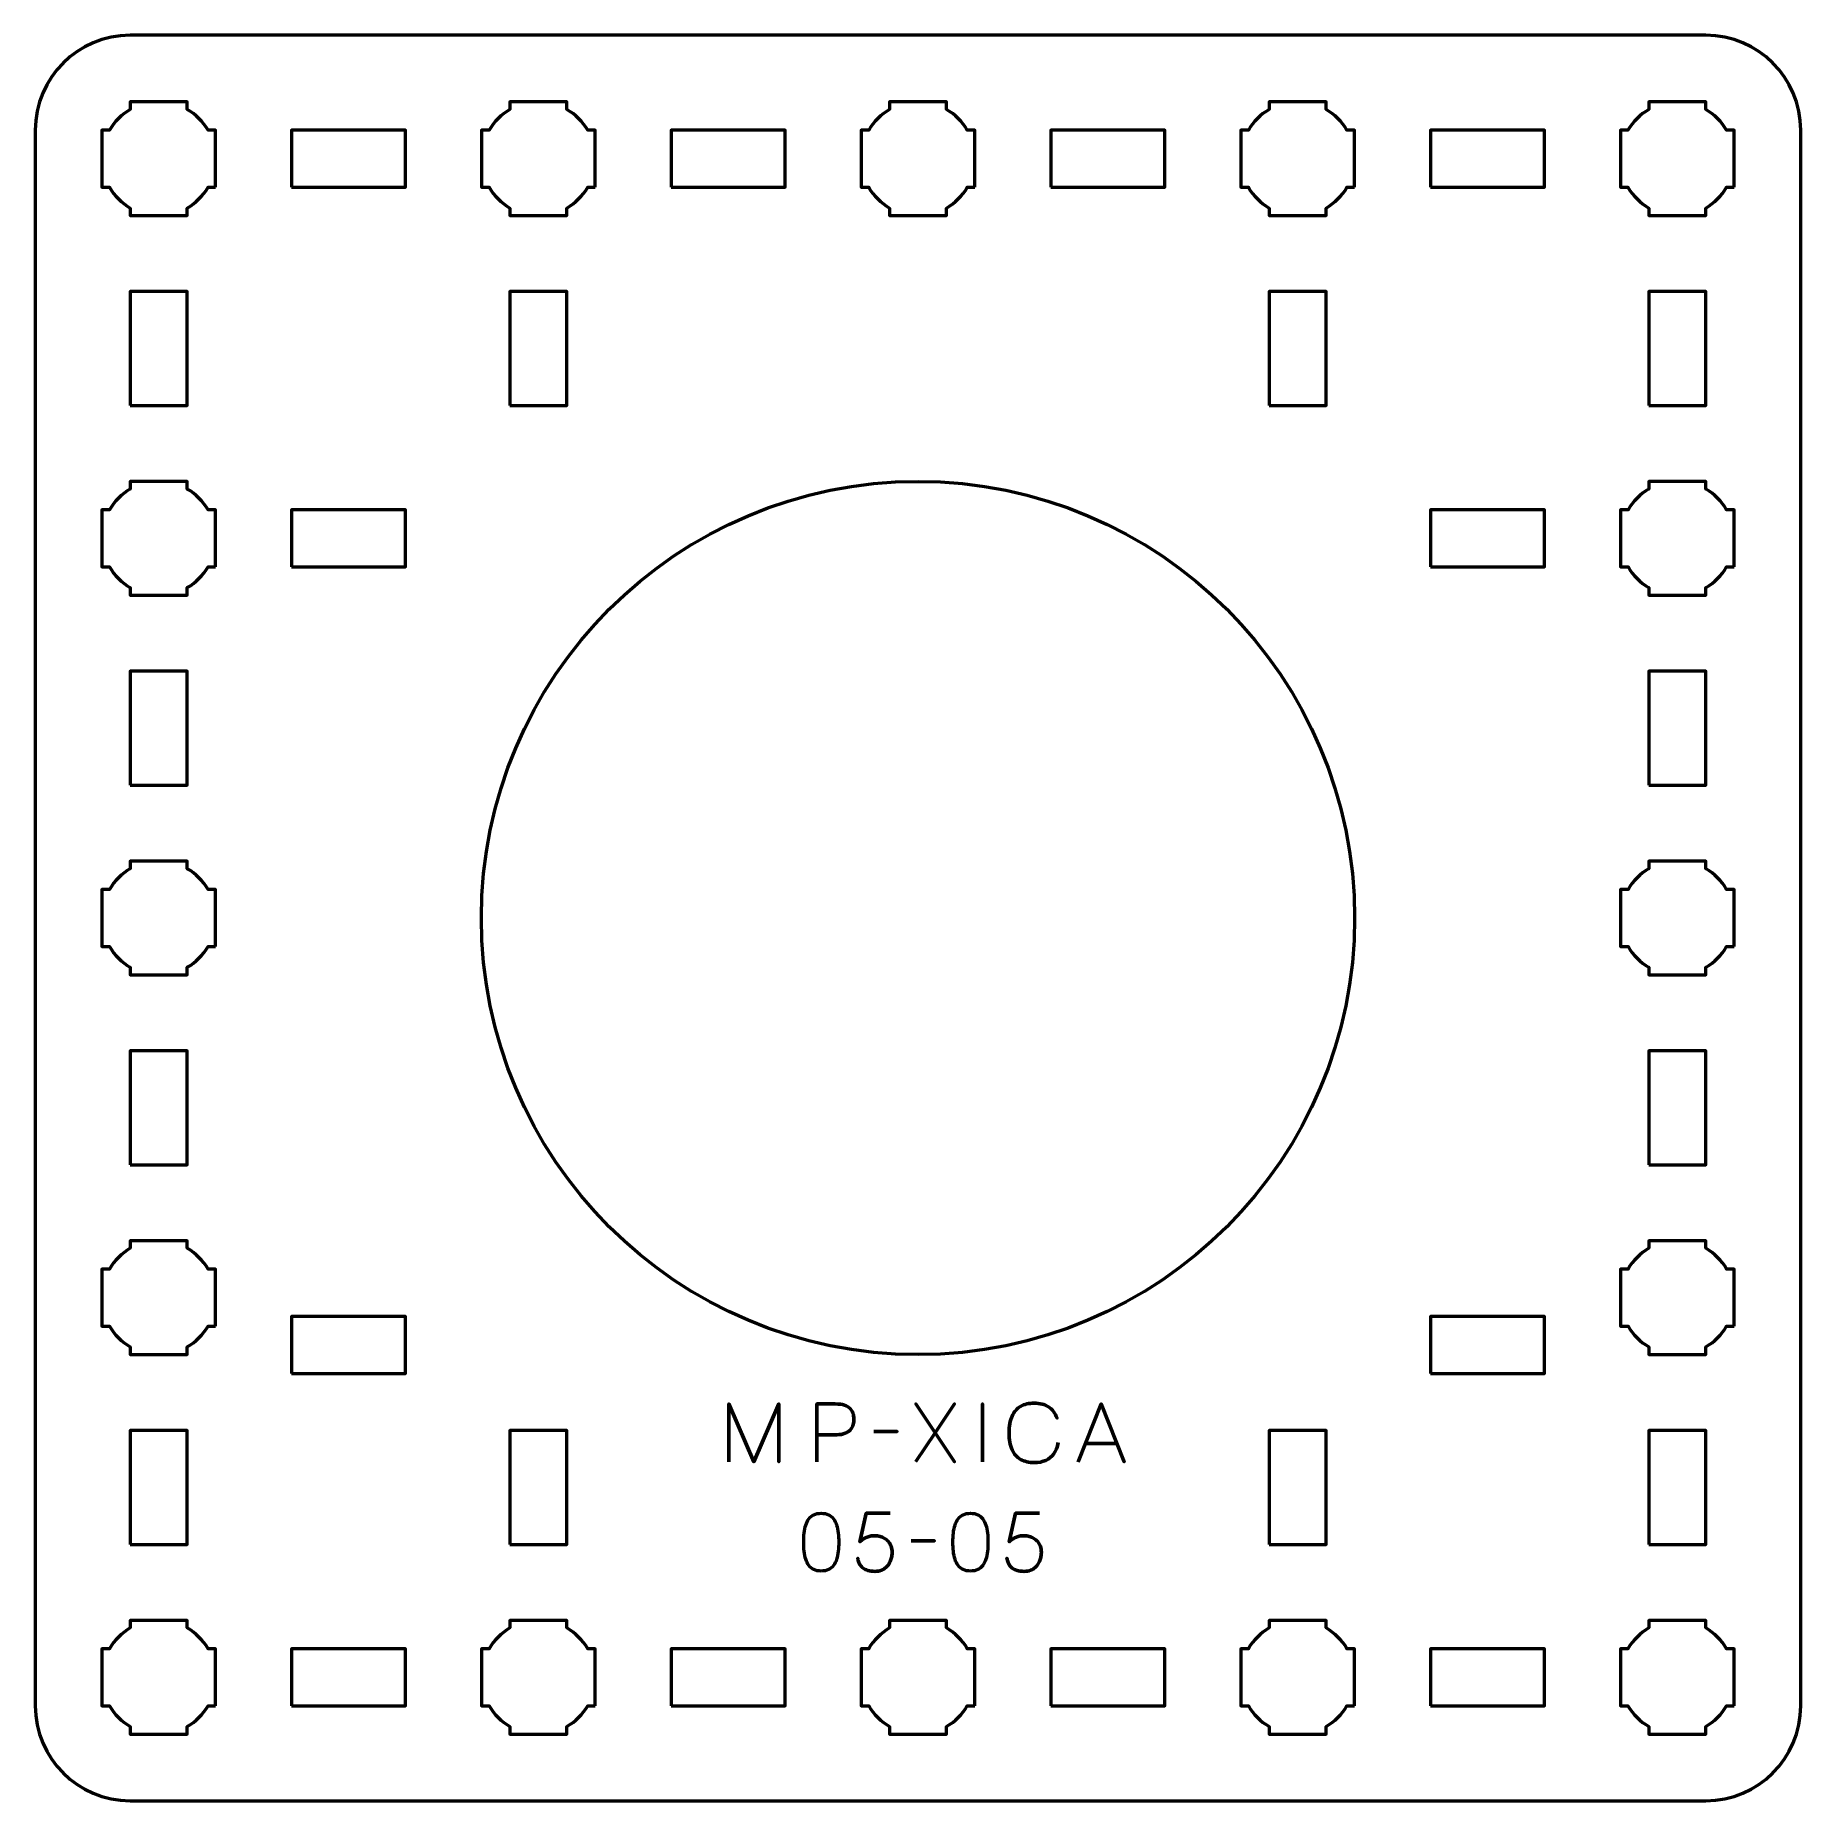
# Model space of a CAD drawing. Header units: centimetres. Extents: x -15.15 to -5.85, y -19.5 to -10.2.
import ezdxf

# ---------------------------------------------------------------- set-up
doc = ezdxf.new("R2010")
doc.units = ezdxf.units.CM
doc.header["$MEASUREMENT"] = 0
doc.layers.add('Layer 1', color=7, linetype='Continuous')

msp = doc.modelspace()

# ---------------------------------------------------------------- linework, layer by layer
at = {"layer": 'Layer 1', "lineweight": 53}
msp.add_ellipse((-10.5, -14.84998), major_axis=(0, 2.3), ratio=1, dxfattribs=at)
for points, knots in [([(-15.14999, -18.9999), (-15.14999, -18.9999), (-15.14999, -10.69994), (-15.14999, -10.69994), (-15.14999, -10.69994), (-15.14999, -10.42297), (-14.92689, -10.19998), (-14.64989, -10.19998), (-14.64989, -10.19998), (-14.64989, -10.19998), (-6.34998, -10.19998), (-6.34998, -10.19998), (-6.34998, -10.19998), (-6.07297, -10.19998), (-5.85002, -10.42297), (-5.85002, -10.69994), (-5.85002, -10.69994), (-5.85002, -10.69994), (-5.85002, -18.9999), (-5.85002, -18.9999), (-5.85002, -18.9999), (-5.85002, -19.2769), (-6.07297, -19.49999), (-6.34998, -19.49999), (-6.34998, -19.49999), (-6.34998, -19.49999), (-14.64989, -19.49999), (-14.64989, -19.49999), (-14.64989, -19.49999), (-14.92689, -19.49999), (-15.14999, -19.2769), (-15.14999, -18.9999)], [0, 0, 0, 0, 0.125, 0.125, 0.125, 0.125, 0.25, 0.25, 0.25, 0.25, 0.375, 0.375, 0.375, 0.375, 0.5, 0.5, 0.5, 0.5, 0.625, 0.625, 0.625, 0.625, 0.75, 0.75, 0.75, 0.75, 0.875, 0.875, 0.875, 0.875, 1, 1, 1, 1]), ([(-14.19996, -10.99994), (-14.19996, -10.99994), (-14.24007, -10.99994), (-14.24007, -10.99994), (-14.24007, -10.99994), (-14.26639, -11.04556), (-14.30441, -11.08344), (-14.34989, -11.10976), (-14.34989, -11.10976), (-14.34989, -11.10976), (-14.34989, -11.15001), (-14.34989, -11.15001), (-14.34989, -11.15001), (-14.34989, -11.15001), (-14.49996, -11.15001), (-14.49996, -11.15001), (-14.49996, -11.15001), (-14.49996, -11.15001), (-14.64989, -11.15001), (-14.64989, -11.15001), (-14.64989, -11.15001), (-14.64989, -11.15001), (-14.64989, -11.10976), (-14.64989, -11.10976), (-14.64989, -11.10976), (-14.6955, -11.08344), (-14.73343, -11.04556), (-14.75975, -10.99994), (-14.75975, -10.99994), (-14.75975, -10.99994), (-14.79996, -10.99994), (-14.79996, -10.99994), (-14.79996, -10.99994), (-14.79996, -10.99994), (-14.79996, -10.85001), (-14.79996, -10.85001), (-14.79996, -10.85001), (-14.79996, -10.85001), (-14.79996, -10.69994), (-14.79996, -10.69994), (-14.79996, -10.69994), (-14.79996, -10.69994), (-14.75975, -10.69994), (-14.75975, -10.69994), (-14.75975, -10.69994), (-14.73343, -10.65447), (-14.6955, -10.61644), (-14.64989, -10.59012), (-14.64989, -10.59012), (-14.64989, -10.59012), (-14.64989, -10.55001), (-14.64989, -10.55001), (-14.64989, -10.55001), (-14.64989, -10.55001), (-14.49996, -10.55001), (-14.49996, -10.55001), (-14.49996, -10.55001), (-14.49996, -10.55001), (-14.34989, -10.55001), (-14.34989, -10.55001), (-14.34989, -10.55001), (-14.34989, -10.55001), (-14.34989, -10.59012), (-14.34989, -10.59012), (-14.34989, -10.59012), (-14.30441, -10.61644), (-14.26639, -10.65447), (-14.24007, -10.69994), (-14.24007, -10.69994), (-14.24007, -10.69994), (-14.19996, -10.69994), (-14.19996, -10.69994), (-14.19996, -10.69994), (-14.19996, -10.69994), (-14.19996, -10.85001), (-14.19996, -10.85001), (-14.19996, -10.85001), (-14.19996, -10.85001), (-14.19996, -10.99994), (-14.19996, -10.99994)], [0, 0, 0, 0, 0.05, 0.05, 0.05, 0.05, 0.1, 0.1, 0.1, 0.1, 0.15, 0.15, 0.15, 0.15, 0.2, 0.2, 0.2, 0.2, 0.25, 0.25, 0.25, 0.25, 0.3, 0.3, 0.3, 0.3, 0.35, 0.35, 0.35, 0.35, 0.4, 0.4, 0.4, 0.4, 0.45, 0.45, 0.45, 0.45, 0.5, 0.5, 0.5, 0.5, 0.55, 0.55, 0.55, 0.55, 0.6, 0.6, 0.6, 0.6, 0.65, 0.65, 0.65, 0.65, 0.7, 0.7, 0.7, 0.7, 0.75, 0.75, 0.75, 0.75, 0.8, 0.8, 0.8, 0.8, 0.85, 0.85, 0.85, 0.85, 0.9, 0.9, 0.9, 0.9, 0.95, 0.95, 0.95, 0.95, 1, 1, 1, 1]), ([(-12.19989, -10.99994), (-12.19989, -10.99994), (-12.24015, -10.99994), (-12.24015, -10.99994), (-12.24015, -10.99994), (-12.26646, -11.04556), (-12.30449, -11.08344), (-12.34997, -11.10976), (-12.34997, -11.10976), (-12.34997, -11.10976), (-12.34997, -11.15001), (-12.34997, -11.15001), (-12.34997, -11.15001), (-12.34997, -11.15001), (-12.4999, -11.15001), (-12.4999, -11.15001), (-12.4999, -11.15001), (-12.4999, -11.15001), (-12.64997, -11.15001), (-12.64997, -11.15001), (-12.64997, -11.15001), (-12.64997, -11.15001), (-12.64997, -11.10976), (-12.64997, -11.10976), (-12.64997, -11.10976), (-12.69544, -11.08344), (-12.73347, -11.04556), (-12.75979, -10.99994), (-12.75979, -10.99994), (-12.75979, -10.99994), (-12.7999, -10.99994), (-12.7999, -10.99994), (-12.7999, -10.99994), (-12.7999, -10.99994), (-12.7999, -10.85001), (-12.7999, -10.85001), (-12.7999, -10.85001), (-12.7999, -10.85001), (-12.7999, -10.69994), (-12.7999, -10.69994), (-12.7999, -10.69994), (-12.7999, -10.69994), (-12.75979, -10.69994), (-12.75979, -10.69994), (-12.75979, -10.69994), (-12.73347, -10.65447), (-12.69544, -10.61644), (-12.64997, -10.59012), (-12.64997, -10.59012), (-12.64997, -10.59012), (-12.64997, -10.55001), (-12.64997, -10.55001), (-12.64997, -10.55001), (-12.64997, -10.55001), (-12.4999, -10.55001), (-12.4999, -10.55001), (-12.4999, -10.55001), (-12.4999, -10.55001), (-12.34997, -10.55001), (-12.34997, -10.55001), (-12.34997, -10.55001), (-12.34997, -10.55001), (-12.34997, -10.59012), (-12.34997, -10.59012), (-12.34997, -10.59012), (-12.30449, -10.61644), (-12.26646, -10.65447), (-12.24015, -10.69994), (-12.24015, -10.69994), (-12.24015, -10.69994), (-12.19989, -10.69994), (-12.19989, -10.69994), (-12.19989, -10.69994), (-12.19989, -10.69994), (-12.19989, -10.85001), (-12.19989, -10.85001), (-12.19989, -10.85001), (-12.19989, -10.85001), (-12.19989, -10.99994), (-12.19989, -10.99994)], [0, 0, 0, 0, 0.05, 0.05, 0.05, 0.05, 0.1, 0.1, 0.1, 0.1, 0.15, 0.15, 0.15, 0.15, 0.2, 0.2, 0.2, 0.2, 0.25, 0.25, 0.25, 0.25, 0.3, 0.3, 0.3, 0.3, 0.35, 0.35, 0.35, 0.35, 0.4, 0.4, 0.4, 0.4, 0.45, 0.45, 0.45, 0.45, 0.5, 0.5, 0.5, 0.5, 0.55, 0.55, 0.55, 0.55, 0.6, 0.6, 0.6, 0.6, 0.65, 0.65, 0.65, 0.65, 0.7, 0.7, 0.7, 0.7, 0.75, 0.75, 0.75, 0.75, 0.8, 0.8, 0.8, 0.8, 0.85, 0.85, 0.85, 0.85, 0.9, 0.9, 0.9, 0.9, 0.95, 0.95, 0.95, 0.95, 1, 1, 1, 1]), ([(-10.19989, -10.99994), (-10.19989, -10.99994), (-10.24015, -10.99994), (-10.24015, -10.99994), (-10.24015, -10.99994), (-10.26646, -11.04556), (-10.30449, -11.08344), (-10.34997, -11.10976), (-10.34997, -11.10976), (-10.34997, -11.10976), (-10.34997, -11.15001), (-10.34997, -11.15001), (-10.34997, -11.15001), (-10.34997, -11.15001), (-10.4999, -11.15001), (-10.4999, -11.15001), (-10.4999, -11.15001), (-10.4999, -11.15001), (-10.64997, -11.15001), (-10.64997, -11.15001), (-10.64997, -11.15001), (-10.64997, -11.15001), (-10.64997, -11.10976), (-10.64997, -11.10976), (-10.64997, -11.10976), (-10.69544, -11.08344), (-10.73347, -11.04556), (-10.75979, -10.99994), (-10.75979, -10.99994), (-10.75979, -10.99994), (-10.7999, -10.99994), (-10.7999, -10.99994), (-10.7999, -10.99994), (-10.7999, -10.99994), (-10.7999, -10.85001), (-10.7999, -10.85001), (-10.7999, -10.85001), (-10.7999, -10.85001), (-10.7999, -10.69994), (-10.7999, -10.69994), (-10.7999, -10.69994), (-10.7999, -10.69994), (-10.75979, -10.69994), (-10.75979, -10.69994), (-10.75979, -10.69994), (-10.73347, -10.65447), (-10.69544, -10.61644), (-10.64997, -10.59012), (-10.64997, -10.59012), (-10.64997, -10.59012), (-10.64997, -10.55001), (-10.64997, -10.55001), (-10.64997, -10.55001), (-10.64997, -10.55001), (-10.4999, -10.55001), (-10.4999, -10.55001), (-10.4999, -10.55001), (-10.4999, -10.55001), (-10.34997, -10.55001), (-10.34997, -10.55001), (-10.34997, -10.55001), (-10.34997, -10.55001), (-10.34997, -10.59012), (-10.34997, -10.59012), (-10.34997, -10.59012), (-10.30449, -10.61644), (-10.26646, -10.65447), (-10.24015, -10.69994), (-10.24015, -10.69994), (-10.24015, -10.69994), (-10.19989, -10.69994), (-10.19989, -10.69994), (-10.19989, -10.69994), (-10.19989, -10.69994), (-10.19989, -10.85001), (-10.19989, -10.85001), (-10.19989, -10.85001), (-10.19989, -10.85001), (-10.19989, -10.99994), (-10.19989, -10.99994)], [0, 0, 0, 0, 0.05, 0.05, 0.05, 0.05, 0.1, 0.1, 0.1, 0.1, 0.15, 0.15, 0.15, 0.15, 0.2, 0.2, 0.2, 0.2, 0.25, 0.25, 0.25, 0.25, 0.3, 0.3, 0.3, 0.3, 0.35, 0.35, 0.35, 0.35, 0.4, 0.4, 0.4, 0.4, 0.45, 0.45, 0.45, 0.45, 0.5, 0.5, 0.5, 0.5, 0.55, 0.55, 0.55, 0.55, 0.6, 0.6, 0.6, 0.6, 0.65, 0.65, 0.65, 0.65, 0.7, 0.7, 0.7, 0.7, 0.75, 0.75, 0.75, 0.75, 0.8, 0.8, 0.8, 0.8, 0.85, 0.85, 0.85, 0.85, 0.9, 0.9, 0.9, 0.9, 0.95, 0.95, 0.95, 0.95, 1, 1, 1, 1]), ([(-8.19989, -10.99994), (-8.19989, -10.99994), (-8.24015, -10.99994), (-8.24015, -10.99994), (-8.24015, -10.99994), (-8.26646, -11.04556), (-8.30449, -11.08344), (-8.34997, -11.10976), (-8.34997, -11.10976), (-8.34997, -11.10976), (-8.34997, -11.15001), (-8.34997, -11.15001), (-8.34997, -11.15001), (-8.34997, -11.15001), (-8.4999, -11.15001), (-8.4999, -11.15001), (-8.4999, -11.15001), (-8.4999, -11.15001), (-8.64997, -11.15001), (-8.64997, -11.15001), (-8.64997, -11.15001), (-8.64997, -11.15001), (-8.64997, -11.10976), (-8.64997, -11.10976), (-8.64997, -11.10976), (-8.69544, -11.08344), (-8.73347, -11.04556), (-8.75979, -10.99994), (-8.75979, -10.99994), (-8.75979, -10.99994), (-8.7999, -10.99994), (-8.7999, -10.99994), (-8.7999, -10.99994), (-8.7999, -10.99994), (-8.7999, -10.85001), (-8.7999, -10.85001), (-8.7999, -10.85001), (-8.7999, -10.85001), (-8.7999, -10.69994), (-8.7999, -10.69994), (-8.7999, -10.69994), (-8.7999, -10.69994), (-8.75979, -10.69994), (-8.75979, -10.69994), (-8.75979, -10.69994), (-8.73347, -10.65447), (-8.69544, -10.61644), (-8.64997, -10.59012), (-8.64997, -10.59012), (-8.64997, -10.59012), (-8.64997, -10.55001), (-8.64997, -10.55001), (-8.64997, -10.55001), (-8.64997, -10.55001), (-8.4999, -10.55001), (-8.4999, -10.55001), (-8.4999, -10.55001), (-8.4999, -10.55001), (-8.34997, -10.55001), (-8.34997, -10.55001), (-8.34997, -10.55001), (-8.34997, -10.55001), (-8.34997, -10.59012), (-8.34997, -10.59012), (-8.34997, -10.59012), (-8.30449, -10.61644), (-8.26646, -10.65447), (-8.24015, -10.69994), (-8.24015, -10.69994), (-8.24015, -10.69994), (-8.19989, -10.69994), (-8.19989, -10.69994), (-8.19989, -10.69994), (-8.19989, -10.69994), (-8.19989, -10.85001), (-8.19989, -10.85001), (-8.19989, -10.85001), (-8.19989, -10.85001), (-8.19989, -10.99994), (-8.19989, -10.99994)], [0, 0, 0, 0, 0.05, 0.05, 0.05, 0.05, 0.1, 0.1, 0.1, 0.1, 0.15, 0.15, 0.15, 0.15, 0.2, 0.2, 0.2, 0.2, 0.25, 0.25, 0.25, 0.25, 0.3, 0.3, 0.3, 0.3, 0.35, 0.35, 0.35, 0.35, 0.4, 0.4, 0.4, 0.4, 0.45, 0.45, 0.45, 0.45, 0.5, 0.5, 0.5, 0.5, 0.55, 0.55, 0.55, 0.55, 0.6, 0.6, 0.6, 0.6, 0.65, 0.65, 0.65, 0.65, 0.7, 0.7, 0.7, 0.7, 0.75, 0.75, 0.75, 0.75, 0.8, 0.8, 0.8, 0.8, 0.85, 0.85, 0.85, 0.85, 0.9, 0.9, 0.9, 0.9, 0.95, 0.95, 0.95, 0.95, 1, 1, 1, 1]), ([(-6.19989, -10.99994), (-6.19989, -10.99994), (-6.24015, -10.99994), (-6.24015, -10.99994), (-6.24015, -10.99994), (-6.26646, -11.04556), (-6.30449, -11.08344), (-6.34997, -11.10976), (-6.34997, -11.10976), (-6.34997, -11.10976), (-6.34997, -11.15001), (-6.34997, -11.15001), (-6.34997, -11.15001), (-6.34997, -11.15001), (-6.4999, -11.15001), (-6.4999, -11.15001), (-6.4999, -11.15001), (-6.4999, -11.15001), (-6.64997, -11.15001), (-6.64997, -11.15001), (-6.64997, -11.15001), (-6.64997, -11.15001), (-6.64997, -11.10976), (-6.64997, -11.10976), (-6.64997, -11.10976), (-6.69544, -11.08344), (-6.73347, -11.04556), (-6.75979, -10.99994), (-6.75979, -10.99994), (-6.75979, -10.99994), (-6.7999, -10.99994), (-6.7999, -10.99994), (-6.7999, -10.99994), (-6.7999, -10.99994), (-6.7999, -10.85001), (-6.7999, -10.85001), (-6.7999, -10.85001), (-6.7999, -10.85001), (-6.7999, -10.69994), (-6.7999, -10.69994), (-6.7999, -10.69994), (-6.7999, -10.69994), (-6.75979, -10.69994), (-6.75979, -10.69994), (-6.75979, -10.69994), (-6.73347, -10.65447), (-6.69544, -10.61644), (-6.64997, -10.59012), (-6.64997, -10.59012), (-6.64997, -10.59012), (-6.64997, -10.55001), (-6.64997, -10.55001), (-6.64997, -10.55001), (-6.64997, -10.55001), (-6.4999, -10.55001), (-6.4999, -10.55001), (-6.4999, -10.55001), (-6.4999, -10.55001), (-6.34997, -10.55001), (-6.34997, -10.55001), (-6.34997, -10.55001), (-6.34997, -10.55001), (-6.34997, -10.59012), (-6.34997, -10.59012), (-6.34997, -10.59012), (-6.30449, -10.61644), (-6.26646, -10.65447), (-6.24015, -10.69994), (-6.24015, -10.69994), (-6.24015, -10.69994), (-6.19989, -10.69994), (-6.19989, -10.69994), (-6.19989, -10.69994), (-6.19989, -10.69994), (-6.19989, -10.85001), (-6.19989, -10.85001), (-6.19989, -10.85001), (-6.19989, -10.85001), (-6.19989, -10.99994), (-6.19989, -10.99994)], [0, 0, 0, 0, 0.05, 0.05, 0.05, 0.05, 0.1, 0.1, 0.1, 0.1, 0.15, 0.15, 0.15, 0.15, 0.2, 0.2, 0.2, 0.2, 0.25, 0.25, 0.25, 0.25, 0.3, 0.3, 0.3, 0.3, 0.35, 0.35, 0.35, 0.35, 0.4, 0.4, 0.4, 0.4, 0.45, 0.45, 0.45, 0.45, 0.5, 0.5, 0.5, 0.5, 0.55, 0.55, 0.55, 0.55, 0.6, 0.6, 0.6, 0.6, 0.65, 0.65, 0.65, 0.65, 0.7, 0.7, 0.7, 0.7, 0.75, 0.75, 0.75, 0.75, 0.8, 0.8, 0.8, 0.8, 0.85, 0.85, 0.85, 0.85, 0.9, 0.9, 0.9, 0.9, 0.95, 0.95, 0.95, 0.95, 1, 1, 1, 1]), ([(-13.79994, -10.99994), (-13.79994, -10.99994), (-13.79994, -10.69994), (-13.79994, -10.69994), (-13.79994, -10.69994), (-13.79994, -10.69994), (-13.19995, -10.69994), (-13.19995, -10.69994), (-13.19995, -10.69994), (-13.19995, -10.69994), (-13.19995, -10.99994), (-13.19995, -10.99994), (-13.19995, -10.99994), (-13.19995, -10.99994), (-13.79994, -10.99994), (-13.79994, -10.99994)], [0, 0, 0, 0, 0.25, 0.25, 0.25, 0.25, 0.5, 0.5, 0.5, 0.5, 0.75, 0.75, 0.75, 0.75, 1, 1, 1, 1]), ([(-11.79994, -10.99994), (-11.79994, -10.99994), (-11.79994, -10.69994), (-11.79994, -10.69994), (-11.79994, -10.69994), (-11.79994, -10.69994), (-11.19995, -10.69994), (-11.19995, -10.69994), (-11.19995, -10.69994), (-11.19995, -10.69994), (-11.19995, -10.99994), (-11.19995, -10.99994), (-11.19995, -10.99994), (-11.19995, -10.99994), (-11.79994, -10.99994), (-11.79994, -10.99994)], [0, 0, 0, 0, 0.25, 0.25, 0.25, 0.25, 0.5, 0.5, 0.5, 0.5, 0.75, 0.75, 0.75, 0.75, 1, 1, 1, 1]), ([(-9.79994, -10.99994), (-9.79994, -10.99994), (-9.79994, -10.69994), (-9.79994, -10.69994), (-9.79994, -10.69994), (-9.79994, -10.69994), (-9.19995, -10.69994), (-9.19995, -10.69994), (-9.19995, -10.69994), (-9.19995, -10.69994), (-9.19995, -10.99994), (-9.19995, -10.99994), (-9.19995, -10.99994), (-9.19995, -10.99994), (-9.79994, -10.99994), (-9.79994, -10.99994)], [0, 0, 0, 0, 0.25, 0.25, 0.25, 0.25, 0.5, 0.5, 0.5, 0.5, 0.75, 0.75, 0.75, 0.75, 1, 1, 1, 1]), ([(-7.79994, -10.99994), (-7.79994, -10.99994), (-7.79994, -10.69994), (-7.79994, -10.69994), (-7.79994, -10.69994), (-7.79994, -10.69994), (-7.19995, -10.69994), (-7.19995, -10.69994), (-7.19995, -10.69994), (-7.19995, -10.69994), (-7.19995, -10.99994), (-7.19995, -10.99994), (-7.19995, -10.99994), (-7.19995, -10.99994), (-7.79994, -10.99994), (-7.79994, -10.99994)], [0, 0, 0, 0, 0.25, 0.25, 0.25, 0.25, 0.5, 0.5, 0.5, 0.5, 0.75, 0.75, 0.75, 0.75, 1, 1, 1, 1]), ([(-14.64989, -12.14993), (-14.64989, -12.14993), (-14.64989, -11.54992), (-14.64989, -11.54992), (-14.64989, -11.54992), (-14.64989, -11.54992), (-14.34989, -11.54992), (-14.34989, -11.54992), (-14.34989, -11.54992), (-14.34989, -11.54992), (-14.34989, -12.14993), (-14.34989, -12.14993), (-14.34989, -12.14993), (-14.34989, -12.14993), (-14.64989, -12.14993), (-14.64989, -12.14993)], [0, 0, 0, 0, 0.25, 0.25, 0.25, 0.25, 0.5, 0.5, 0.5, 0.5, 0.75, 0.75, 0.75, 0.75, 1, 1, 1, 1]), ([(-12.64989, -12.14993), (-12.64989, -12.14993), (-12.64989, -11.54992), (-12.64989, -11.54992), (-12.64989, -11.54992), (-12.64989, -11.54992), (-12.34989, -11.54992), (-12.34989, -11.54992), (-12.34989, -11.54992), (-12.34989, -11.54992), (-12.34989, -12.14993), (-12.34989, -12.14993), (-12.34989, -12.14993), (-12.34989, -12.14993), (-12.64989, -12.14993), (-12.64989, -12.14993)], [0, 0, 0, 0, 0.25, 0.25, 0.25, 0.25, 0.5, 0.5, 0.5, 0.5, 0.75, 0.75, 0.75, 0.75, 1, 1, 1, 1]), ([(-8.64989, -12.14993), (-8.64989, -12.14993), (-8.64989, -11.54992), (-8.64989, -11.54992), (-8.64989, -11.54992), (-8.64989, -11.54992), (-8.34989, -11.54992), (-8.34989, -11.54992), (-8.34989, -11.54992), (-8.34989, -11.54992), (-8.34989, -12.14993), (-8.34989, -12.14993), (-8.34989, -12.14993), (-8.34989, -12.14993), (-8.64989, -12.14993), (-8.64989, -12.14993)], [0, 0, 0, 0, 0.25, 0.25, 0.25, 0.25, 0.5, 0.5, 0.5, 0.5, 0.75, 0.75, 0.75, 0.75, 1, 1, 1, 1]), ([(-6.64989, -12.14993), (-6.64989, -12.14993), (-6.64989, -11.54992), (-6.64989, -11.54992), (-6.64989, -11.54992), (-6.64989, -11.54992), (-6.34989, -11.54992), (-6.34989, -11.54992), (-6.34989, -11.54992), (-6.34989, -11.54992), (-6.34989, -12.14993), (-6.34989, -12.14993), (-6.34989, -12.14993), (-6.34989, -12.14993), (-6.64989, -12.14993), (-6.64989, -12.14993)], [0, 0, 0, 0, 0.25, 0.25, 0.25, 0.25, 0.5, 0.5, 0.5, 0.5, 0.75, 0.75, 0.75, 0.75, 1, 1, 1, 1]), ([(-14.19996, -12.99994), (-14.19996, -12.99994), (-14.24007, -12.99994), (-14.24007, -12.99994), (-14.24007, -12.99994), (-14.26639, -13.04556), (-14.30441, -13.08344), (-14.34989, -13.10976), (-14.34989, -13.10976), (-14.34989, -13.10976), (-14.34989, -13.15001), (-14.34989, -13.15001), (-14.34989, -13.15001), (-14.34989, -13.15001), (-14.49996, -13.15001), (-14.49996, -13.15001), (-14.49996, -13.15001), (-14.49996, -13.15001), (-14.64989, -13.15001), (-14.64989, -13.15001), (-14.64989, -13.15001), (-14.64989, -13.15001), (-14.64989, -13.10976), (-14.64989, -13.10976), (-14.64989, -13.10976), (-14.6955, -13.08344), (-14.73343, -13.04556), (-14.75975, -12.99994), (-14.75975, -12.99994), (-14.75975, -12.99994), (-14.79996, -12.99994), (-14.79996, -12.99994), (-14.79996, -12.99994), (-14.79996, -12.99994), (-14.79996, -12.85001), (-14.79996, -12.85001), (-14.79996, -12.85001), (-14.79996, -12.85001), (-14.79996, -12.69994), (-14.79996, -12.69994), (-14.79996, -12.69994), (-14.79996, -12.69994), (-14.75975, -12.69994), (-14.75975, -12.69994), (-14.75975, -12.69994), (-14.73343, -12.65447), (-14.6955, -12.61644), (-14.64989, -12.59012), (-14.64989, -12.59012), (-14.64989, -12.59012), (-14.64989, -12.55001), (-14.64989, -12.55001), (-14.64989, -12.55001), (-14.64989, -12.55001), (-14.49996, -12.55001), (-14.49996, -12.55001), (-14.49996, -12.55001), (-14.49996, -12.55001), (-14.34989, -12.55001), (-14.34989, -12.55001), (-14.34989, -12.55001), (-14.34989, -12.55001), (-14.34989, -12.59012), (-14.34989, -12.59012), (-14.34989, -12.59012), (-14.30441, -12.61644), (-14.26639, -12.65447), (-14.24007, -12.69994), (-14.24007, -12.69994), (-14.24007, -12.69994), (-14.19996, -12.69994), (-14.19996, -12.69994), (-14.19996, -12.69994), (-14.19996, -12.69994), (-14.19996, -12.85001), (-14.19996, -12.85001), (-14.19996, -12.85001), (-14.19996, -12.85001), (-14.19996, -12.99994), (-14.19996, -12.99994)], [0, 0, 0, 0, 0.05, 0.05, 0.05, 0.05, 0.1, 0.1, 0.1, 0.1, 0.15, 0.15, 0.15, 0.15, 0.2, 0.2, 0.2, 0.2, 0.25, 0.25, 0.25, 0.25, 0.3, 0.3, 0.3, 0.3, 0.35, 0.35, 0.35, 0.35, 0.4, 0.4, 0.4, 0.4, 0.45, 0.45, 0.45, 0.45, 0.5, 0.5, 0.5, 0.5, 0.55, 0.55, 0.55, 0.55, 0.6, 0.6, 0.6, 0.6, 0.65, 0.65, 0.65, 0.65, 0.7, 0.7, 0.7, 0.7, 0.75, 0.75, 0.75, 0.75, 0.8, 0.8, 0.8, 0.8, 0.85, 0.85, 0.85, 0.85, 0.9, 0.9, 0.9, 0.9, 0.95, 0.95, 0.95, 0.95, 1, 1, 1, 1]), ([(-6.19996, -12.99994), (-6.19996, -12.99994), (-6.24007, -12.99994), (-6.24007, -12.99994), (-6.24007, -12.99994), (-6.26639, -13.04556), (-6.30441, -13.08344), (-6.34989, -13.10976), (-6.34989, -13.10976), (-6.34989, -13.10976), (-6.34989, -13.15001), (-6.34989, -13.15001), (-6.34989, -13.15001), (-6.34989, -13.15001), (-6.49996, -13.15001), (-6.49996, -13.15001), (-6.49996, -13.15001), (-6.49996, -13.15001), (-6.64989, -13.15001), (-6.64989, -13.15001), (-6.64989, -13.15001), (-6.64989, -13.15001), (-6.64989, -13.10976), (-6.64989, -13.10976), (-6.64989, -13.10976), (-6.6955, -13.08344), (-6.73343, -13.04556), (-6.75975, -12.99994), (-6.75975, -12.99994), (-6.75975, -12.99994), (-6.79996, -12.99994), (-6.79996, -12.99994), (-6.79996, -12.99994), (-6.79996, -12.99994), (-6.79996, -12.85001), (-6.79996, -12.85001), (-6.79996, -12.85001), (-6.79996, -12.85001), (-6.79996, -12.69994), (-6.79996, -12.69994), (-6.79996, -12.69994), (-6.79996, -12.69994), (-6.75975, -12.69994), (-6.75975, -12.69994), (-6.75975, -12.69994), (-6.73343, -12.65447), (-6.6955, -12.61644), (-6.64989, -12.59012), (-6.64989, -12.59012), (-6.64989, -12.59012), (-6.64989, -12.55001), (-6.64989, -12.55001), (-6.64989, -12.55001), (-6.64989, -12.55001), (-6.49996, -12.55001), (-6.49996, -12.55001), (-6.49996, -12.55001), (-6.49996, -12.55001), (-6.34989, -12.55001), (-6.34989, -12.55001), (-6.34989, -12.55001), (-6.34989, -12.55001), (-6.34989, -12.59012), (-6.34989, -12.59012), (-6.34989, -12.59012), (-6.30441, -12.61644), (-6.26639, -12.65447), (-6.24007, -12.69994), (-6.24007, -12.69994), (-6.24007, -12.69994), (-6.19996, -12.69994), (-6.19996, -12.69994), (-6.19996, -12.69994), (-6.19996, -12.69994), (-6.19996, -12.85001), (-6.19996, -12.85001), (-6.19996, -12.85001), (-6.19996, -12.85001), (-6.19996, -12.99994), (-6.19996, -12.99994)], [0, 0, 0, 0, 0.05, 0.05, 0.05, 0.05, 0.1, 0.1, 0.1, 0.1, 0.15, 0.15, 0.15, 0.15, 0.2, 0.2, 0.2, 0.2, 0.25, 0.25, 0.25, 0.25, 0.3, 0.3, 0.3, 0.3, 0.35, 0.35, 0.35, 0.35, 0.4, 0.4, 0.4, 0.4, 0.45, 0.45, 0.45, 0.45, 0.5, 0.5, 0.5, 0.5, 0.55, 0.55, 0.55, 0.55, 0.6, 0.6, 0.6, 0.6, 0.65, 0.65, 0.65, 0.65, 0.7, 0.7, 0.7, 0.7, 0.75, 0.75, 0.75, 0.75, 0.8, 0.8, 0.8, 0.8, 0.85, 0.85, 0.85, 0.85, 0.9, 0.9, 0.9, 0.9, 0.95, 0.95, 0.95, 0.95, 1, 1, 1, 1]), ([(-13.79994, -12.99994), (-13.79994, -12.99994), (-13.79994, -12.69994), (-13.79994, -12.69994), (-13.79994, -12.69994), (-13.79994, -12.69994), (-13.19995, -12.69994), (-13.19995, -12.69994), (-13.19995, -12.69994), (-13.19995, -12.69994), (-13.19995, -12.99994), (-13.19995, -12.99994), (-13.19995, -12.99994), (-13.19995, -12.99994), (-13.79994, -12.99994), (-13.79994, -12.99994)], [0, 0, 0, 0, 0.25, 0.25, 0.25, 0.25, 0.5, 0.5, 0.5, 0.5, 0.75, 0.75, 0.75, 0.75, 1, 1, 1, 1]), ([(-7.79994, -12.99994), (-7.79994, -12.99994), (-7.79994, -12.69994), (-7.79994, -12.69994), (-7.79994, -12.69994), (-7.79994, -12.69994), (-7.19995, -12.69994), (-7.19995, -12.69994), (-7.19995, -12.69994), (-7.19995, -12.69994), (-7.19995, -12.99994), (-7.19995, -12.99994), (-7.19995, -12.99994), (-7.19995, -12.99994), (-7.79994, -12.99994), (-7.79994, -12.99994)], [0, 0, 0, 0, 0.25, 0.25, 0.25, 0.25, 0.5, 0.5, 0.5, 0.5, 0.75, 0.75, 0.75, 0.75, 1, 1, 1, 1]), ([(-14.64989, -14.14993), (-14.64989, -14.14993), (-14.64989, -13.54992), (-14.64989, -13.54992), (-14.64989, -13.54992), (-14.64989, -13.54992), (-14.34989, -13.54992), (-14.34989, -13.54992), (-14.34989, -13.54992), (-14.34989, -13.54992), (-14.34989, -14.14993), (-14.34989, -14.14993), (-14.34989, -14.14993), (-14.34989, -14.14993), (-14.64989, -14.14993), (-14.64989, -14.14993)], [0, 0, 0, 0, 0.25, 0.25, 0.25, 0.25, 0.5, 0.5, 0.5, 0.5, 0.75, 0.75, 0.75, 0.75, 1, 1, 1, 1]), ([(-6.64989, -14.14993), (-6.64989, -14.14993), (-6.64989, -13.54992), (-6.64989, -13.54992), (-6.64989, -13.54992), (-6.64989, -13.54992), (-6.34989, -13.54992), (-6.34989, -13.54992), (-6.34989, -13.54992), (-6.34989, -13.54992), (-6.34989, -14.14993), (-6.34989, -14.14993), (-6.34989, -14.14993), (-6.34989, -14.14993), (-6.64989, -14.14993), (-6.64989, -14.14993)], [0, 0, 0, 0, 0.25, 0.25, 0.25, 0.25, 0.5, 0.5, 0.5, 0.5, 0.75, 0.75, 0.75, 0.75, 1, 1, 1, 1]), ([(-14.19996, -14.99994), (-14.19996, -14.99994), (-14.24007, -14.99994), (-14.24007, -14.99994), (-14.24007, -14.99994), (-14.26639, -15.04556), (-14.30441, -15.08344), (-14.34989, -15.10976), (-14.34989, -15.10976), (-14.34989, -15.10976), (-14.34989, -15.15001), (-14.34989, -15.15001), (-14.34989, -15.15001), (-14.34989, -15.15001), (-14.49996, -15.15001), (-14.49996, -15.15001), (-14.49996, -15.15001), (-14.49996, -15.15001), (-14.64989, -15.15001), (-14.64989, -15.15001), (-14.64989, -15.15001), (-14.64989, -15.15001), (-14.64989, -15.10976), (-14.64989, -15.10976), (-14.64989, -15.10976), (-14.6955, -15.08344), (-14.73343, -15.04556), (-14.75975, -14.99994), (-14.75975, -14.99994), (-14.75975, -14.99994), (-14.79996, -14.99994), (-14.79996, -14.99994), (-14.79996, -14.99994), (-14.79996, -14.99994), (-14.79996, -14.85001), (-14.79996, -14.85001), (-14.79996, -14.85001), (-14.79996, -14.85001), (-14.79996, -14.69994), (-14.79996, -14.69994), (-14.79996, -14.69994), (-14.79996, -14.69994), (-14.75975, -14.69994), (-14.75975, -14.69994), (-14.75975, -14.69994), (-14.73343, -14.65447), (-14.6955, -14.61644), (-14.64989, -14.59012), (-14.64989, -14.59012), (-14.64989, -14.59012), (-14.64989, -14.55001), (-14.64989, -14.55001), (-14.64989, -14.55001), (-14.64989, -14.55001), (-14.49996, -14.55001), (-14.49996, -14.55001), (-14.49996, -14.55001), (-14.49996, -14.55001), (-14.34989, -14.55001), (-14.34989, -14.55001), (-14.34989, -14.55001), (-14.34989, -14.55001), (-14.34989, -14.59012), (-14.34989, -14.59012), (-14.34989, -14.59012), (-14.30441, -14.61644), (-14.26639, -14.65447), (-14.24007, -14.69994), (-14.24007, -14.69994), (-14.24007, -14.69994), (-14.19996, -14.69994), (-14.19996, -14.69994), (-14.19996, -14.69994), (-14.19996, -14.69994), (-14.19996, -14.85001), (-14.19996, -14.85001), (-14.19996, -14.85001), (-14.19996, -14.85001), (-14.19996, -14.99994), (-14.19996, -14.99994)], [0, 0, 0, 0, 0.05, 0.05, 0.05, 0.05, 0.1, 0.1, 0.1, 0.1, 0.15, 0.15, 0.15, 0.15, 0.2, 0.2, 0.2, 0.2, 0.25, 0.25, 0.25, 0.25, 0.3, 0.3, 0.3, 0.3, 0.35, 0.35, 0.35, 0.35, 0.4, 0.4, 0.4, 0.4, 0.45, 0.45, 0.45, 0.45, 0.5, 0.5, 0.5, 0.5, 0.55, 0.55, 0.55, 0.55, 0.6, 0.6, 0.6, 0.6, 0.65, 0.65, 0.65, 0.65, 0.7, 0.7, 0.7, 0.7, 0.75, 0.75, 0.75, 0.75, 0.8, 0.8, 0.8, 0.8, 0.85, 0.85, 0.85, 0.85, 0.9, 0.9, 0.9, 0.9, 0.95, 0.95, 0.95, 0.95, 1, 1, 1, 1]), ([(-6.19996, -14.99994), (-6.19996, -14.99994), (-6.24007, -14.99994), (-6.24007, -14.99994), (-6.24007, -14.99994), (-6.26639, -15.04556), (-6.30441, -15.08344), (-6.34989, -15.10976), (-6.34989, -15.10976), (-6.34989, -15.10976), (-6.34989, -15.15001), (-6.34989, -15.15001), (-6.34989, -15.15001), (-6.34989, -15.15001), (-6.49996, -15.15001), (-6.49996, -15.15001), (-6.49996, -15.15001), (-6.49996, -15.15001), (-6.64989, -15.15001), (-6.64989, -15.15001), (-6.64989, -15.15001), (-6.64989, -15.15001), (-6.64989, -15.10976), (-6.64989, -15.10976), (-6.64989, -15.10976), (-6.6955, -15.08344), (-6.73343, -15.04556), (-6.75975, -14.99994), (-6.75975, -14.99994), (-6.75975, -14.99994), (-6.79996, -14.99994), (-6.79996, -14.99994), (-6.79996, -14.99994), (-6.79996, -14.99994), (-6.79996, -14.85001), (-6.79996, -14.85001), (-6.79996, -14.85001), (-6.79996, -14.85001), (-6.79996, -14.69994), (-6.79996, -14.69994), (-6.79996, -14.69994), (-6.79996, -14.69994), (-6.75975, -14.69994), (-6.75975, -14.69994), (-6.75975, -14.69994), (-6.73343, -14.65447), (-6.6955, -14.61644), (-6.64989, -14.59012), (-6.64989, -14.59012), (-6.64989, -14.59012), (-6.64989, -14.55001), (-6.64989, -14.55001), (-6.64989, -14.55001), (-6.64989, -14.55001), (-6.49996, -14.55001), (-6.49996, -14.55001), (-6.49996, -14.55001), (-6.49996, -14.55001), (-6.34989, -14.55001), (-6.34989, -14.55001), (-6.34989, -14.55001), (-6.34989, -14.55001), (-6.34989, -14.59012), (-6.34989, -14.59012), (-6.34989, -14.59012), (-6.30441, -14.61644), (-6.26639, -14.65447), (-6.24007, -14.69994), (-6.24007, -14.69994), (-6.24007, -14.69994), (-6.19996, -14.69994), (-6.19996, -14.69994), (-6.19996, -14.69994), (-6.19996, -14.69994), (-6.19996, -14.85001), (-6.19996, -14.85001), (-6.19996, -14.85001), (-6.19996, -14.85001), (-6.19996, -14.99994), (-6.19996, -14.99994)], [0, 0, 0, 0, 0.05, 0.05, 0.05, 0.05, 0.1, 0.1, 0.1, 0.1, 0.15, 0.15, 0.15, 0.15, 0.2, 0.2, 0.2, 0.2, 0.25, 0.25, 0.25, 0.25, 0.3, 0.3, 0.3, 0.3, 0.35, 0.35, 0.35, 0.35, 0.4, 0.4, 0.4, 0.4, 0.45, 0.45, 0.45, 0.45, 0.5, 0.5, 0.5, 0.5, 0.55, 0.55, 0.55, 0.55, 0.6, 0.6, 0.6, 0.6, 0.65, 0.65, 0.65, 0.65, 0.7, 0.7, 0.7, 0.7, 0.75, 0.75, 0.75, 0.75, 0.8, 0.8, 0.8, 0.8, 0.85, 0.85, 0.85, 0.85, 0.9, 0.9, 0.9, 0.9, 0.95, 0.95, 0.95, 0.95, 1, 1, 1, 1]), ([(-14.64989, -16.14993), (-14.64989, -16.14993), (-14.64989, -15.54992), (-14.64989, -15.54992), (-14.64989, -15.54992), (-14.64989, -15.54992), (-14.34989, -15.54992), (-14.34989, -15.54992), (-14.34989, -15.54992), (-14.34989, -15.54992), (-14.34989, -16.14993), (-14.34989, -16.14993), (-14.34989, -16.14993), (-14.34989, -16.14993), (-14.64989, -16.14993), (-14.64989, -16.14993)], [0, 0, 0, 0, 0.25, 0.25, 0.25, 0.25, 0.5, 0.5, 0.5, 0.5, 0.75, 0.75, 0.75, 0.75, 1, 1, 1, 1]), ([(-6.64989, -16.14993), (-6.64989, -16.14993), (-6.64989, -15.54992), (-6.64989, -15.54992), (-6.64989, -15.54992), (-6.64989, -15.54992), (-6.34989, -15.54992), (-6.34989, -15.54992), (-6.34989, -15.54992), (-6.34989, -15.54992), (-6.34989, -16.14993), (-6.34989, -16.14993), (-6.34989, -16.14993), (-6.34989, -16.14993), (-6.64989, -16.14993), (-6.64989, -16.14993)], [0, 0, 0, 0, 0.25, 0.25, 0.25, 0.25, 0.5, 0.5, 0.5, 0.5, 0.75, 0.75, 0.75, 0.75, 1, 1, 1, 1]), ([(-14.19996, -16.9999), (-14.19996, -16.9999), (-14.24007, -16.9999), (-14.24007, -16.9999), (-14.24007, -16.9999), (-14.26639, -17.04551), (-14.30441, -17.08343), (-14.34989, -17.10975), (-14.34989, -17.10975), (-14.34989, -17.10975), (-14.34989, -17.14997), (-14.34989, -17.14997), (-14.34989, -17.14997), (-14.34989, -17.14997), (-14.49996, -17.14997), (-14.49996, -17.14997), (-14.49996, -17.14997), (-14.49996, -17.14997), (-14.64989, -17.14997), (-14.64989, -17.14997), (-14.64989, -17.14997), (-14.64989, -17.14997), (-14.64989, -17.10975), (-14.64989, -17.10975), (-14.64989, -17.10975), (-14.6955, -17.08343), (-14.73343, -17.04551), (-14.75975, -16.9999), (-14.75975, -16.9999), (-14.75975, -16.9999), (-14.79996, -16.9999), (-14.79996, -16.9999), (-14.79996, -16.9999), (-14.79996, -16.9999), (-14.79996, -16.84997), (-14.79996, -16.84997), (-14.79996, -16.84997), (-14.79996, -16.84997), (-14.79996, -16.69989), (-14.79996, -16.69989), (-14.79996, -16.69989), (-14.79996, -16.69989), (-14.75975, -16.69989), (-14.75975, -16.69989), (-14.75975, -16.69989), (-14.73343, -16.65442), (-14.6955, -16.61639), (-14.64989, -16.59007), (-14.64989, -16.59007), (-14.64989, -16.59007), (-14.64989, -16.54996), (-14.64989, -16.54996), (-14.64989, -16.54996), (-14.64989, -16.54996), (-14.49996, -16.54996), (-14.49996, -16.54996), (-14.49996, -16.54996), (-14.49996, -16.54996), (-14.34989, -16.54996), (-14.34989, -16.54996), (-14.34989, -16.54996), (-14.34989, -16.54996), (-14.34989, -16.59007), (-14.34989, -16.59007), (-14.34989, -16.59007), (-14.30441, -16.61639), (-14.26639, -16.65442), (-14.24007, -16.69989), (-14.24007, -16.69989), (-14.24007, -16.69989), (-14.19996, -16.69989), (-14.19996, -16.69989), (-14.19996, -16.69989), (-14.19996, -16.69989), (-14.19996, -16.84997), (-14.19996, -16.84997), (-14.19996, -16.84997), (-14.19996, -16.84997), (-14.19996, -16.9999), (-14.19996, -16.9999)], [0, 0, 0, 0, 0.05, 0.05, 0.05, 0.05, 0.1, 0.1, 0.1, 0.1, 0.15, 0.15, 0.15, 0.15, 0.2, 0.2, 0.2, 0.2, 0.25, 0.25, 0.25, 0.25, 0.3, 0.3, 0.3, 0.3, 0.35, 0.35, 0.35, 0.35, 0.4, 0.4, 0.4, 0.4, 0.45, 0.45, 0.45, 0.45, 0.5, 0.5, 0.5, 0.5, 0.55, 0.55, 0.55, 0.55, 0.6, 0.6, 0.6, 0.6, 0.65, 0.65, 0.65, 0.65, 0.7, 0.7, 0.7, 0.7, 0.75, 0.75, 0.75, 0.75, 0.8, 0.8, 0.8, 0.8, 0.85, 0.85, 0.85, 0.85, 0.9, 0.9, 0.9, 0.9, 0.95, 0.95, 0.95, 0.95, 1, 1, 1, 1]), ([(-6.19996, -16.9999), (-6.19996, -16.9999), (-6.24007, -16.9999), (-6.24007, -16.9999), (-6.24007, -16.9999), (-6.26639, -17.04551), (-6.30441, -17.08343), (-6.34989, -17.10975), (-6.34989, -17.10975), (-6.34989, -17.10975), (-6.34989, -17.14997), (-6.34989, -17.14997), (-6.34989, -17.14997), (-6.34989, -17.14997), (-6.49996, -17.14997), (-6.49996, -17.14997), (-6.49996, -17.14997), (-6.49996, -17.14997), (-6.64989, -17.14997), (-6.64989, -17.14997), (-6.64989, -17.14997), (-6.64989, -17.14997), (-6.64989, -17.10975), (-6.64989, -17.10975), (-6.64989, -17.10975), (-6.6955, -17.08343), (-6.73343, -17.04551), (-6.75975, -16.9999), (-6.75975, -16.9999), (-6.75975, -16.9999), (-6.79996, -16.9999), (-6.79996, -16.9999), (-6.79996, -16.9999), (-6.79996, -16.9999), (-6.79996, -16.84997), (-6.79996, -16.84997), (-6.79996, -16.84997), (-6.79996, -16.84997), (-6.79996, -16.69989), (-6.79996, -16.69989), (-6.79996, -16.69989), (-6.79996, -16.69989), (-6.75975, -16.69989), (-6.75975, -16.69989), (-6.75975, -16.69989), (-6.73343, -16.65442), (-6.6955, -16.61639), (-6.64989, -16.59007), (-6.64989, -16.59007), (-6.64989, -16.59007), (-6.64989, -16.54996), (-6.64989, -16.54996), (-6.64989, -16.54996), (-6.64989, -16.54996), (-6.49996, -16.54996), (-6.49996, -16.54996), (-6.49996, -16.54996), (-6.49996, -16.54996), (-6.34989, -16.54996), (-6.34989, -16.54996), (-6.34989, -16.54996), (-6.34989, -16.54996), (-6.34989, -16.59007), (-6.34989, -16.59007), (-6.34989, -16.59007), (-6.30441, -16.61639), (-6.26639, -16.65442), (-6.24007, -16.69989), (-6.24007, -16.69989), (-6.24007, -16.69989), (-6.19996, -16.69989), (-6.19996, -16.69989), (-6.19996, -16.69989), (-6.19996, -16.69989), (-6.19996, -16.84997), (-6.19996, -16.84997), (-6.19996, -16.84997), (-6.19996, -16.84997), (-6.19996, -16.9999), (-6.19996, -16.9999)], [0, 0, 0, 0, 0.05, 0.05, 0.05, 0.05, 0.1, 0.1, 0.1, 0.1, 0.15, 0.15, 0.15, 0.15, 0.2, 0.2, 0.2, 0.2, 0.25, 0.25, 0.25, 0.25, 0.3, 0.3, 0.3, 0.3, 0.35, 0.35, 0.35, 0.35, 0.4, 0.4, 0.4, 0.4, 0.45, 0.45, 0.45, 0.45, 0.5, 0.5, 0.5, 0.5, 0.55, 0.55, 0.55, 0.55, 0.6, 0.6, 0.6, 0.6, 0.65, 0.65, 0.65, 0.65, 0.7, 0.7, 0.7, 0.7, 0.75, 0.75, 0.75, 0.75, 0.8, 0.8, 0.8, 0.8, 0.85, 0.85, 0.85, 0.85, 0.9, 0.9, 0.9, 0.9, 0.95, 0.95, 0.95, 0.95, 1, 1, 1, 1]), ([(-13.79994, -17.24994), (-13.79994, -17.24994), (-13.79994, -16.94994), (-13.79994, -16.94994), (-13.79994, -16.94994), (-13.79994, -16.94994), (-13.19995, -16.94994), (-13.19995, -16.94994), (-13.19995, -16.94994), (-13.19995, -16.94994), (-13.19995, -17.24994), (-13.19995, -17.24994), (-13.19995, -17.24994), (-13.19995, -17.24994), (-13.79994, -17.24994), (-13.79994, -17.24994)], [0, 0, 0, 0, 0.25, 0.25, 0.25, 0.25, 0.5, 0.5, 0.5, 0.5, 0.75, 0.75, 0.75, 0.75, 1, 1, 1, 1]), ([(-7.79994, -17.24994), (-7.79994, -17.24994), (-7.79994, -16.94994), (-7.79994, -16.94994), (-7.79994, -16.94994), (-7.79994, -16.94994), (-7.19995, -16.94994), (-7.19995, -16.94994), (-7.19995, -16.94994), (-7.19995, -16.94994), (-7.19995, -17.24994), (-7.19995, -17.24994), (-7.19995, -17.24994), (-7.19995, -17.24994), (-7.79994, -17.24994), (-7.79994, -17.24994)], [0, 0, 0, 0, 0.25, 0.25, 0.25, 0.25, 0.5, 0.5, 0.5, 0.5, 0.75, 0.75, 0.75, 0.75, 1, 1, 1, 1]), ([(-14.64989, -18.14995), (-14.64989, -18.14995), (-14.64989, -17.54995), (-14.64989, -17.54995), (-14.64989, -17.54995), (-14.64989, -17.54995), (-14.34989, -17.54995), (-14.34989, -17.54995), (-14.34989, -17.54995), (-14.34989, -17.54995), (-14.34989, -18.14995), (-14.34989, -18.14995), (-14.34989, -18.14995), (-14.34989, -18.14995), (-14.64989, -18.14995), (-14.64989, -18.14995)], [0, 0, 0, 0, 0.25, 0.25, 0.25, 0.25, 0.5, 0.5, 0.5, 0.5, 0.75, 0.75, 0.75, 0.75, 1, 1, 1, 1]), ([(-12.64989, -18.14993), (-12.64989, -18.14993), (-12.64989, -17.54992), (-12.64989, -17.54992), (-12.64989, -17.54992), (-12.64989, -17.54992), (-12.34989, -17.54992), (-12.34989, -17.54992), (-12.34989, -17.54992), (-12.34989, -17.54992), (-12.34989, -18.14993), (-12.34989, -18.14993), (-12.34989, -18.14993), (-12.34989, -18.14993), (-12.64989, -18.14993), (-12.64989, -18.14993)], [0, 0, 0, 0, 0.25, 0.25, 0.25, 0.25, 0.5, 0.5, 0.5, 0.5, 0.75, 0.75, 0.75, 0.75, 1, 1, 1, 1]), ([(-8.64989, -18.14993), (-8.64989, -18.14993), (-8.64989, -17.54992), (-8.64989, -17.54992), (-8.64989, -17.54992), (-8.64989, -17.54992), (-8.34989, -17.54992), (-8.34989, -17.54992), (-8.34989, -17.54992), (-8.34989, -17.54992), (-8.34989, -18.14993), (-8.34989, -18.14993), (-8.34989, -18.14993), (-8.34989, -18.14993), (-8.64989, -18.14993), (-8.64989, -18.14993)], [0, 0, 0, 0, 0.25, 0.25, 0.25, 0.25, 0.5, 0.5, 0.5, 0.5, 0.75, 0.75, 0.75, 0.75, 1, 1, 1, 1]), ([(-6.64989, -18.14995), (-6.64989, -18.14995), (-6.64989, -17.54995), (-6.64989, -17.54995), (-6.64989, -17.54995), (-6.64989, -17.54995), (-6.34989, -17.54995), (-6.34989, -17.54995), (-6.34989, -17.54995), (-6.34989, -17.54995), (-6.34989, -18.14995), (-6.34989, -18.14995), (-6.34989, -18.14995), (-6.34989, -18.14995), (-6.64989, -18.14995), (-6.64989, -18.14995)], [0, 0, 0, 0, 0.25, 0.25, 0.25, 0.25, 0.5, 0.5, 0.5, 0.5, 0.75, 0.75, 0.75, 0.75, 1, 1, 1, 1]), ([(-14.19996, -18.9999), (-14.19996, -18.9999), (-14.24007, -18.9999), (-14.24007, -18.9999), (-14.24007, -18.9999), (-14.26639, -19.04551), (-14.30441, -19.08343), (-14.34989, -19.10975), (-14.34989, -19.10975), (-14.34989, -19.10975), (-14.34989, -19.14997), (-14.34989, -19.14997), (-14.34989, -19.14997), (-14.34989, -19.14997), (-14.49996, -19.14997), (-14.49996, -19.14997), (-14.49996, -19.14997), (-14.49996, -19.14997), (-14.64989, -19.14997), (-14.64989, -19.14997), (-14.64989, -19.14997), (-14.64989, -19.14997), (-14.64989, -19.10975), (-14.64989, -19.10975), (-14.64989, -19.10975), (-14.6955, -19.08343), (-14.73343, -19.04551), (-14.75975, -18.9999), (-14.75975, -18.9999), (-14.75975, -18.9999), (-14.79996, -18.9999), (-14.79996, -18.9999), (-14.79996, -18.9999), (-14.79996, -18.9999), (-14.79996, -18.84997), (-14.79996, -18.84997), (-14.79996, -18.84997), (-14.79996, -18.84997), (-14.79996, -18.69989), (-14.79996, -18.69989), (-14.79996, -18.69989), (-14.79996, -18.69989), (-14.75975, -18.69989), (-14.75975, -18.69989), (-14.75975, -18.69989), (-14.73343, -18.65442), (-14.6955, -18.61639), (-14.64989, -18.59007), (-14.64989, -18.59007), (-14.64989, -18.59007), (-14.64989, -18.54996), (-14.64989, -18.54996), (-14.64989, -18.54996), (-14.64989, -18.54996), (-14.49996, -18.54996), (-14.49996, -18.54996), (-14.49996, -18.54996), (-14.49996, -18.54996), (-14.34989, -18.54996), (-14.34989, -18.54996), (-14.34989, -18.54996), (-14.34989, -18.54996), (-14.34989, -18.59007), (-14.34989, -18.59007), (-14.34989, -18.59007), (-14.30441, -18.61639), (-14.26639, -18.65442), (-14.24007, -18.69989), (-14.24007, -18.69989), (-14.24007, -18.69989), (-14.19996, -18.69989), (-14.19996, -18.69989), (-14.19996, -18.69989), (-14.19996, -18.69989), (-14.19996, -18.84997), (-14.19996, -18.84997), (-14.19996, -18.84997), (-14.19996, -18.84997), (-14.19996, -18.9999), (-14.19996, -18.9999)], [0, 0, 0, 0, 0.05, 0.05, 0.05, 0.05, 0.1, 0.1, 0.1, 0.1, 0.15, 0.15, 0.15, 0.15, 0.2, 0.2, 0.2, 0.2, 0.25, 0.25, 0.25, 0.25, 0.3, 0.3, 0.3, 0.3, 0.35, 0.35, 0.35, 0.35, 0.4, 0.4, 0.4, 0.4, 0.45, 0.45, 0.45, 0.45, 0.5, 0.5, 0.5, 0.5, 0.55, 0.55, 0.55, 0.55, 0.6, 0.6, 0.6, 0.6, 0.65, 0.65, 0.65, 0.65, 0.7, 0.7, 0.7, 0.7, 0.75, 0.75, 0.75, 0.75, 0.8, 0.8, 0.8, 0.8, 0.85, 0.85, 0.85, 0.85, 0.9, 0.9, 0.9, 0.9, 0.95, 0.95, 0.95, 0.95, 1, 1, 1, 1]), ([(-12.19989, -18.9999), (-12.19989, -18.9999), (-12.24015, -18.9999), (-12.24015, -18.9999), (-12.24015, -18.9999), (-12.26646, -19.04551), (-12.30449, -19.08343), (-12.34997, -19.10975), (-12.34997, -19.10975), (-12.34997, -19.10975), (-12.34997, -19.14997), (-12.34997, -19.14997), (-12.34997, -19.14997), (-12.34997, -19.14997), (-12.4999, -19.14997), (-12.4999, -19.14997), (-12.4999, -19.14997), (-12.4999, -19.14997), (-12.64997, -19.14997), (-12.64997, -19.14997), (-12.64997, -19.14997), (-12.64997, -19.14997), (-12.64997, -19.10975), (-12.64997, -19.10975), (-12.64997, -19.10975), (-12.69544, -19.08343), (-12.73347, -19.04551), (-12.75979, -18.9999), (-12.75979, -18.9999), (-12.75979, -18.9999), (-12.7999, -18.9999), (-12.7999, -18.9999), (-12.7999, -18.9999), (-12.7999, -18.9999), (-12.7999, -18.84997), (-12.7999, -18.84997), (-12.7999, -18.84997), (-12.7999, -18.84997), (-12.7999, -18.69989), (-12.7999, -18.69989), (-12.7999, -18.69989), (-12.7999, -18.69989), (-12.75979, -18.69989), (-12.75979, -18.69989), (-12.75979, -18.69989), (-12.73347, -18.65442), (-12.69544, -18.61639), (-12.64997, -18.59007), (-12.64997, -18.59007), (-12.64997, -18.59007), (-12.64997, -18.54996), (-12.64997, -18.54996), (-12.64997, -18.54996), (-12.64997, -18.54996), (-12.4999, -18.54996), (-12.4999, -18.54996), (-12.4999, -18.54996), (-12.4999, -18.54996), (-12.34997, -18.54996), (-12.34997, -18.54996), (-12.34997, -18.54996), (-12.34997, -18.54996), (-12.34997, -18.59007), (-12.34997, -18.59007), (-12.34997, -18.59007), (-12.30449, -18.61639), (-12.26646, -18.65442), (-12.24015, -18.69989), (-12.24015, -18.69989), (-12.24015, -18.69989), (-12.19989, -18.69989), (-12.19989, -18.69989), (-12.19989, -18.69989), (-12.19989, -18.69989), (-12.19989, -18.84997), (-12.19989, -18.84997), (-12.19989, -18.84997), (-12.19989, -18.84997), (-12.19989, -18.9999), (-12.19989, -18.9999)], [0, 0, 0, 0, 0.05, 0.05, 0.05, 0.05, 0.1, 0.1, 0.1, 0.1, 0.15, 0.15, 0.15, 0.15, 0.2, 0.2, 0.2, 0.2, 0.25, 0.25, 0.25, 0.25, 0.3, 0.3, 0.3, 0.3, 0.35, 0.35, 0.35, 0.35, 0.4, 0.4, 0.4, 0.4, 0.45, 0.45, 0.45, 0.45, 0.5, 0.5, 0.5, 0.5, 0.55, 0.55, 0.55, 0.55, 0.6, 0.6, 0.6, 0.6, 0.65, 0.65, 0.65, 0.65, 0.7, 0.7, 0.7, 0.7, 0.75, 0.75, 0.75, 0.75, 0.8, 0.8, 0.8, 0.8, 0.85, 0.85, 0.85, 0.85, 0.9, 0.9, 0.9, 0.9, 0.95, 0.95, 0.95, 0.95, 1, 1, 1, 1]), ([(-10.19989, -18.99994), (-10.19989, -18.99994), (-10.24015, -18.99994), (-10.24015, -18.99994), (-10.24015, -18.99994), (-10.26646, -19.04556), (-10.30449, -19.08344), (-10.34997, -19.10976), (-10.34997, -19.10976), (-10.34997, -19.10976), (-10.34997, -19.15001), (-10.34997, -19.15001), (-10.34997, -19.15001), (-10.34997, -19.15001), (-10.4999, -19.15001), (-10.4999, -19.15001), (-10.4999, -19.15001), (-10.4999, -19.15001), (-10.64997, -19.15001), (-10.64997, -19.15001), (-10.64997, -19.15001), (-10.64997, -19.15001), (-10.64997, -19.10976), (-10.64997, -19.10976), (-10.64997, -19.10976), (-10.69544, -19.08344), (-10.73347, -19.04556), (-10.75979, -18.99994), (-10.75979, -18.99994), (-10.75979, -18.99994), (-10.7999, -18.99994), (-10.7999, -18.99994), (-10.7999, -18.99994), (-10.7999, -18.99994), (-10.7999, -18.85001), (-10.7999, -18.85001), (-10.7999, -18.85001), (-10.7999, -18.85001), (-10.7999, -18.69994), (-10.7999, -18.69994), (-10.7999, -18.69994), (-10.7999, -18.69994), (-10.75979, -18.69994), (-10.75979, -18.69994), (-10.75979, -18.69994), (-10.73347, -18.65447), (-10.69544, -18.61644), (-10.64997, -18.59012), (-10.64997, -18.59012), (-10.64997, -18.59012), (-10.64997, -18.55001), (-10.64997, -18.55001), (-10.64997, -18.55001), (-10.64997, -18.55001), (-10.4999, -18.55001), (-10.4999, -18.55001), (-10.4999, -18.55001), (-10.4999, -18.55001), (-10.34997, -18.55001), (-10.34997, -18.55001), (-10.34997, -18.55001), (-10.34997, -18.55001), (-10.34997, -18.59012), (-10.34997, -18.59012), (-10.34997, -18.59012), (-10.30449, -18.61644), (-10.26646, -18.65447), (-10.24015, -18.69994), (-10.24015, -18.69994), (-10.24015, -18.69994), (-10.19989, -18.69994), (-10.19989, -18.69994), (-10.19989, -18.69994), (-10.19989, -18.69994), (-10.19989, -18.85001), (-10.19989, -18.85001), (-10.19989, -18.85001), (-10.19989, -18.85001), (-10.19989, -18.99994), (-10.19989, -18.99994)], [0, 0, 0, 0, 0.05, 0.05, 0.05, 0.05, 0.1, 0.1, 0.1, 0.1, 0.15, 0.15, 0.15, 0.15, 0.2, 0.2, 0.2, 0.2, 0.25, 0.25, 0.25, 0.25, 0.3, 0.3, 0.3, 0.3, 0.35, 0.35, 0.35, 0.35, 0.4, 0.4, 0.4, 0.4, 0.45, 0.45, 0.45, 0.45, 0.5, 0.5, 0.5, 0.5, 0.55, 0.55, 0.55, 0.55, 0.6, 0.6, 0.6, 0.6, 0.65, 0.65, 0.65, 0.65, 0.7, 0.7, 0.7, 0.7, 0.75, 0.75, 0.75, 0.75, 0.8, 0.8, 0.8, 0.8, 0.85, 0.85, 0.85, 0.85, 0.9, 0.9, 0.9, 0.9, 0.95, 0.95, 0.95, 0.95, 1, 1, 1, 1]), ([(-8.19989, -18.99994), (-8.19989, -18.99994), (-8.24015, -18.99994), (-8.24015, -18.99994), (-8.24015, -18.99994), (-8.26646, -19.04556), (-8.30449, -19.08344), (-8.34997, -19.10976), (-8.34997, -19.10976), (-8.34997, -19.10976), (-8.34997, -19.15001), (-8.34997, -19.15001), (-8.34997, -19.15001), (-8.34997, -19.15001), (-8.4999, -19.15001), (-8.4999, -19.15001), (-8.4999, -19.15001), (-8.4999, -19.15001), (-8.64997, -19.15001), (-8.64997, -19.15001), (-8.64997, -19.15001), (-8.64997, -19.15001), (-8.64997, -19.10976), (-8.64997, -19.10976), (-8.64997, -19.10976), (-8.69544, -19.08344), (-8.73347, -19.04556), (-8.75979, -18.99994), (-8.75979, -18.99994), (-8.75979, -18.99994), (-8.7999, -18.99994), (-8.7999, -18.99994), (-8.7999, -18.99994), (-8.7999, -18.99994), (-8.7999, -18.85001), (-8.7999, -18.85001), (-8.7999, -18.85001), (-8.7999, -18.85001), (-8.7999, -18.69994), (-8.7999, -18.69994), (-8.7999, -18.69994), (-8.7999, -18.69994), (-8.75979, -18.69994), (-8.75979, -18.69994), (-8.75979, -18.69994), (-8.73347, -18.65447), (-8.69544, -18.61644), (-8.64997, -18.59012), (-8.64997, -18.59012), (-8.64997, -18.59012), (-8.64997, -18.55001), (-8.64997, -18.55001), (-8.64997, -18.55001), (-8.64997, -18.55001), (-8.4999, -18.55001), (-8.4999, -18.55001), (-8.4999, -18.55001), (-8.4999, -18.55001), (-8.34997, -18.55001), (-8.34997, -18.55001), (-8.34997, -18.55001), (-8.34997, -18.55001), (-8.34997, -18.59012), (-8.34997, -18.59012), (-8.34997, -18.59012), (-8.30449, -18.61644), (-8.26646, -18.65447), (-8.24015, -18.69994), (-8.24015, -18.69994), (-8.24015, -18.69994), (-8.19989, -18.69994), (-8.19989, -18.69994), (-8.19989, -18.69994), (-8.19989, -18.69994), (-8.19989, -18.85001), (-8.19989, -18.85001), (-8.19989, -18.85001), (-8.19989, -18.85001), (-8.19989, -18.99994), (-8.19989, -18.99994)], [0, 0, 0, 0, 0.05, 0.05, 0.05, 0.05, 0.1, 0.1, 0.1, 0.1, 0.15, 0.15, 0.15, 0.15, 0.2, 0.2, 0.2, 0.2, 0.25, 0.25, 0.25, 0.25, 0.3, 0.3, 0.3, 0.3, 0.35, 0.35, 0.35, 0.35, 0.4, 0.4, 0.4, 0.4, 0.45, 0.45, 0.45, 0.45, 0.5, 0.5, 0.5, 0.5, 0.55, 0.55, 0.55, 0.55, 0.6, 0.6, 0.6, 0.6, 0.65, 0.65, 0.65, 0.65, 0.7, 0.7, 0.7, 0.7, 0.75, 0.75, 0.75, 0.75, 0.8, 0.8, 0.8, 0.8, 0.85, 0.85, 0.85, 0.85, 0.9, 0.9, 0.9, 0.9, 0.95, 0.95, 0.95, 0.95, 1, 1, 1, 1]), ([(-6.19989, -18.9999), (-6.19989, -18.9999), (-6.24015, -18.9999), (-6.24015, -18.9999), (-6.24015, -18.9999), (-6.26646, -19.04551), (-6.30449, -19.08343), (-6.34997, -19.10975), (-6.34997, -19.10975), (-6.34997, -19.10975), (-6.34997, -19.14997), (-6.34997, -19.14997), (-6.34997, -19.14997), (-6.34997, -19.14997), (-6.4999, -19.14997), (-6.4999, -19.14997), (-6.4999, -19.14997), (-6.4999, -19.14997), (-6.64997, -19.14997), (-6.64997, -19.14997), (-6.64997, -19.14997), (-6.64997, -19.14997), (-6.64997, -19.10975), (-6.64997, -19.10975), (-6.64997, -19.10975), (-6.69544, -19.08343), (-6.73347, -19.04551), (-6.75979, -18.9999), (-6.75979, -18.9999), (-6.75979, -18.9999), (-6.7999, -18.9999), (-6.7999, -18.9999), (-6.7999, -18.9999), (-6.7999, -18.9999), (-6.7999, -18.84997), (-6.7999, -18.84997), (-6.7999, -18.84997), (-6.7999, -18.84997), (-6.7999, -18.69989), (-6.7999, -18.69989), (-6.7999, -18.69989), (-6.7999, -18.69989), (-6.75979, -18.69989), (-6.75979, -18.69989), (-6.75979, -18.69989), (-6.73347, -18.65442), (-6.69544, -18.61639), (-6.64997, -18.59007), (-6.64997, -18.59007), (-6.64997, -18.59007), (-6.64997, -18.54996), (-6.64997, -18.54996), (-6.64997, -18.54996), (-6.64997, -18.54996), (-6.4999, -18.54996), (-6.4999, -18.54996), (-6.4999, -18.54996), (-6.4999, -18.54996), (-6.34997, -18.54996), (-6.34997, -18.54996), (-6.34997, -18.54996), (-6.34997, -18.54996), (-6.34997, -18.59007), (-6.34997, -18.59007), (-6.34997, -18.59007), (-6.30449, -18.61639), (-6.26646, -18.65442), (-6.24015, -18.69989), (-6.24015, -18.69989), (-6.24015, -18.69989), (-6.19989, -18.69989), (-6.19989, -18.69989), (-6.19989, -18.69989), (-6.19989, -18.69989), (-6.19989, -18.84997), (-6.19989, -18.84997), (-6.19989, -18.84997), (-6.19989, -18.84997), (-6.19989, -18.9999), (-6.19989, -18.9999)], [0, 0, 0, 0, 0.05, 0.05, 0.05, 0.05, 0.1, 0.1, 0.1, 0.1, 0.15, 0.15, 0.15, 0.15, 0.2, 0.2, 0.2, 0.2, 0.25, 0.25, 0.25, 0.25, 0.3, 0.3, 0.3, 0.3, 0.35, 0.35, 0.35, 0.35, 0.4, 0.4, 0.4, 0.4, 0.45, 0.45, 0.45, 0.45, 0.5, 0.5, 0.5, 0.5, 0.55, 0.55, 0.55, 0.55, 0.6, 0.6, 0.6, 0.6, 0.65, 0.65, 0.65, 0.65, 0.7, 0.7, 0.7, 0.7, 0.75, 0.75, 0.75, 0.75, 0.8, 0.8, 0.8, 0.8, 0.85, 0.85, 0.85, 0.85, 0.9, 0.9, 0.9, 0.9, 0.95, 0.95, 0.95, 0.95, 1, 1, 1, 1]), ([(-13.79994, -18.9999), (-13.79994, -18.9999), (-13.79994, -18.69989), (-13.79994, -18.69989), (-13.79994, -18.69989), (-13.79994, -18.69989), (-13.19995, -18.69989), (-13.19995, -18.69989), (-13.19995, -18.69989), (-13.19995, -18.69989), (-13.19995, -18.9999), (-13.19995, -18.9999), (-13.19995, -18.9999), (-13.19995, -18.9999), (-13.79994, -18.9999), (-13.79994, -18.9999)], [0, 0, 0, 0, 0.25, 0.25, 0.25, 0.25, 0.5, 0.5, 0.5, 0.5, 0.75, 0.75, 0.75, 0.75, 1, 1, 1, 1]), ([(-11.79994, -18.9999), (-11.79994, -18.9999), (-11.79994, -18.69989), (-11.79994, -18.69989), (-11.79994, -18.69989), (-11.79994, -18.69989), (-11.19995, -18.69989), (-11.19995, -18.69989), (-11.19995, -18.69989), (-11.19995, -18.69989), (-11.19995, -18.9999), (-11.19995, -18.9999), (-11.19995, -18.9999), (-11.19995, -18.9999), (-11.79994, -18.9999), (-11.79994, -18.9999)], [0, 0, 0, 0, 0.25, 0.25, 0.25, 0.25, 0.5, 0.5, 0.5, 0.5, 0.75, 0.75, 0.75, 0.75, 1, 1, 1, 1]), ([(-9.79994, -18.99994), (-9.79994, -18.99994), (-9.79994, -18.69994), (-9.79994, -18.69994), (-9.79994, -18.69994), (-9.79994, -18.69994), (-9.19995, -18.69994), (-9.19995, -18.69994), (-9.19995, -18.69994), (-9.19995, -18.69994), (-9.19995, -18.99994), (-9.19995, -18.99994), (-9.19995, -18.99994), (-9.19995, -18.99994), (-9.79994, -18.99994), (-9.79994, -18.99994)], [0, 0, 0, 0, 0.25, 0.25, 0.25, 0.25, 0.5, 0.5, 0.5, 0.5, 0.75, 0.75, 0.75, 0.75, 1, 1, 1, 1]), ([(-7.79994, -18.99994), (-7.79994, -18.99994), (-7.79994, -18.69994), (-7.79994, -18.69994), (-7.79994, -18.69994), (-7.79994, -18.69994), (-7.19995, -18.69994), (-7.19995, -18.69994), (-7.19995, -18.69994), (-7.19995, -18.69994), (-7.19995, -18.99994), (-7.19995, -18.99994), (-7.19995, -18.99994), (-7.19995, -18.99994), (-7.79994, -18.99994), (-7.79994, -18.99994)], [0, 0, 0, 0, 0.25, 0.25, 0.25, 0.25, 0.5, 0.5, 0.5, 0.5, 0.75, 0.75, 0.75, 0.75, 1, 1, 1, 1])]:
    msp.add_open_spline(points, degree=3, knots=knots, dxfattribs=at)
at = {"layer": 'Layer 1', "color": 5, "lineweight": 53}
for points, knots in [([(-11.49567, -17.71517), (-11.49567, -17.71517), (-11.49567, -17.40995), (-11.49567, -17.40995), (-11.49567, -17.40995), (-11.49567, -17.40995), (-11.36444, -17.71517), (-11.36444, -17.71517), (-11.36444, -17.71517), (-11.36444, -17.71517), (-11.23278, -17.40995), (-11.23278, -17.40995), (-11.23278, -17.40995), (-11.23278, -17.40995), (-11.23278, -17.71517), (-11.23278, -17.71517), (-11.23278, -17.71517), (-11.23278, -17.71517), (-11.23278, -17.40995), (-11.23278, -17.40995), (-11.23278, -17.40995), (-11.23278, -17.40995), (-11.36444, -17.71517), (-11.36444, -17.71517), (-11.36444, -17.71517), (-11.36444, -17.71517), (-11.49567, -17.40995), (-11.49567, -17.40995), (-11.49567, -17.40995), (-11.49567, -17.40995), (-11.49567, -17.71517), (-11.49567, -17.71517)], [0, 0, 0, 0, 0.125, 0.125, 0.125, 0.125, 0.25, 0.25, 0.25, 0.25, 0.375, 0.375, 0.375, 0.375, 0.5, 0.5, 0.5, 0.5, 0.625, 0.625, 0.625, 0.625, 0.75, 0.75, 0.75, 0.75, 0.875, 0.875, 0.875, 0.875, 1, 1, 1, 1]), ([(-11.03297, -17.71517), (-11.03297, -17.71517), (-11.03297, -17.40995), (-11.03297, -17.40995), (-11.03297, -17.40995), (-11.03297, -17.40995), (-10.9356, -17.40995), (-10.9356, -17.40995), (-10.9356, -17.40995), (-10.91613, -17.41002), (-10.90012, -17.41221), (-10.88749, -17.41644), (-10.88749, -17.41644), (-10.87493, -17.4206), (-10.86505, -17.42639), (-10.85792, -17.43373), (-10.85792, -17.43373), (-10.8508, -17.44099), (-10.84572, -17.44932), (-10.84261, -17.4587), (-10.84261, -17.4587), (-10.83958, -17.46809), (-10.83782, -17.47789), (-10.83739, -17.48827), (-10.83739, -17.48827), (-10.8369, -17.49864), (-10.8381, -17.5088), (-10.84092, -17.51867), (-10.84092, -17.51867), (-10.84381, -17.52855), (-10.84868, -17.53751), (-10.85567, -17.54556), (-10.85567, -17.54556), (-10.86258, -17.5536), (-10.87196, -17.56002), (-10.88375, -17.56475), (-10.88375, -17.56475), (-10.89553, -17.56954), (-10.91013, -17.57194), (-10.92756, -17.57208), (-10.92756, -17.57208), (-10.92756, -17.57208), (-11.03297, -17.57208), (-11.03297, -17.57208), (-11.03297, -17.57208), (-11.03297, -17.57208), (-10.92756, -17.57208), (-10.92756, -17.57208), (-10.92756, -17.57208), (-10.91049, -17.57194), (-10.89602, -17.56954), (-10.88431, -17.56475), (-10.88431, -17.56475), (-10.87253, -17.56002), (-10.86314, -17.5536), (-10.85609, -17.54556), (-10.85609, -17.54556), (-10.8491, -17.53751), (-10.84409, -17.52855), (-10.84113, -17.51867), (-10.84113, -17.51867), (-10.83817, -17.5088), (-10.8369, -17.49864), (-10.83739, -17.48827), (-10.83739, -17.48827), (-10.83782, -17.47789), (-10.83958, -17.46809), (-10.84275, -17.4587), (-10.84275, -17.4587), (-10.84586, -17.44932), (-10.85108, -17.44099), (-10.85821, -17.43373), (-10.85821, -17.43373), (-10.8654, -17.42639), (-10.87528, -17.4206), (-10.88784, -17.41644), (-10.88784, -17.41644), (-10.90047, -17.41221), (-10.91634, -17.41002), (-10.9356, -17.40995), (-10.9356, -17.40995), (-10.9356, -17.40995), (-11.03297, -17.40995), (-11.03297, -17.40995), (-11.03297, -17.40995), (-11.03297, -17.40995), (-11.03297, -17.71517), (-11.03297, -17.71517)], [0, 0, 0, 0, 0.0454545, 0.0454545, 0.0454545, 0.0454545, 0.0909091, 0.0909091, 0.0909091, 0.0909091, 0.1363636, 0.1363636, 0.1363636, 0.1363636, 0.1818182, 0.1818182, 0.1818182, 0.1818182, 0.2272727, 0.2272727, 0.2272727, 0.2272727, 0.2727273, 0.2727273, 0.2727273, 0.2727273, 0.3181818, 0.3181818, 0.3181818, 0.3181818, 0.3636364, 0.3636364, 0.3636364, 0.3636364, 0.4090909, 0.4090909, 0.4090909, 0.4090909, 0.4545455, 0.4545455, 0.4545455, 0.4545455, 0.5, 0.5, 0.5, 0.5, 0.5454545, 0.5454545, 0.5454545, 0.5454545, 0.5909091, 0.5909091, 0.5909091, 0.5909091, 0.6363636, 0.6363636, 0.6363636, 0.6363636, 0.6818182, 0.6818182, 0.6818182, 0.6818182, 0.7272727, 0.7272727, 0.7272727, 0.7272727, 0.7727273, 0.7727273, 0.7727273, 0.7727273, 0.8181818, 0.8181818, 0.8181818, 0.8181818, 0.8636364, 0.8636364, 0.8636364, 0.8636364, 0.9090909, 0.9090909, 0.9090909, 0.9090909, 0.9545455, 0.9545455, 0.9545455, 0.9545455, 1, 1, 1, 1]), ([(-10.51228, -17.71305), (-10.51228, -17.71305), (-10.40983, -17.5615), (-10.40983, -17.5615), (-10.40983, -17.5615), (-10.40983, -17.5615), (-10.51059, -17.40995), (-10.51059, -17.40995), (-10.51059, -17.40995), (-10.51059, -17.40995), (-10.40983, -17.5615), (-10.40983, -17.5615), (-10.40983, -17.5615), (-10.40983, -17.5615), (-10.30781, -17.40995), (-10.30781, -17.40995), (-10.30781, -17.40995), (-10.30781, -17.40995), (-10.40983, -17.5615), (-10.40983, -17.5615), (-10.40983, -17.5615), (-10.40983, -17.5615), (-10.30781, -17.71517), (-10.30781, -17.71517), (-10.30781, -17.71517), (-10.30781, -17.71517), (-10.40983, -17.5615), (-10.40983, -17.5615), (-10.40983, -17.5615), (-10.40983, -17.5615), (-10.51228, -17.71305), (-10.51228, -17.71305)], [0, 0, 0, 0, 0.125, 0.125, 0.125, 0.125, 0.25, 0.25, 0.25, 0.25, 0.375, 0.375, 0.375, 0.375, 0.5, 0.5, 0.5, 0.5, 0.625, 0.625, 0.625, 0.625, 0.75, 0.75, 0.75, 0.75, 0.875, 0.875, 0.875, 0.875, 1, 1, 1, 1]), ([(-10.16092, -17.71517), (-10.16092, -17.71517), (-10.16092, -17.40995), (-10.16092, -17.40995), (-10.16092, -17.40995), (-10.16092, -17.40995), (-10.16092, -17.71517), (-10.16092, -17.71517)], [0, 0, 0, 0, 0.5, 0.5, 0.5, 0.5, 1, 1, 1, 1]), ([(-9.76087, -17.61272), (-9.76539, -17.63692), (-9.77329, -17.65689), (-9.78437, -17.67255), (-9.78437, -17.67255), (-9.79551, -17.68815), (-9.80977, -17.69972), (-9.82712, -17.70727), (-9.82712, -17.70727), (-9.84441, -17.71482), (-9.86473, -17.71863), (-9.88787, -17.71856), (-9.88787, -17.71856), (-9.91602, -17.71863), (-9.93994, -17.71319), (-9.95956, -17.70212), (-9.95956, -17.70212), (-9.97917, -17.69111), (-9.99413, -17.67411), (-10.00443, -17.65104), (-10.00443, -17.65104), (-10.01473, -17.62796), (-10.01988, -17.5984), (-10.01995, -17.56235), (-10.01995, -17.56235), (-10.01988, -17.52644), (-10.01473, -17.49694), (-10.00443, -17.47387), (-10.00443, -17.47387), (-9.99413, -17.4508), (-9.97917, -17.43373), (-9.95956, -17.42265), (-9.95956, -17.42265), (-9.93994, -17.41157), (-9.91602, -17.40607), (-9.88787, -17.40614), (-9.88787, -17.40614), (-9.85774, -17.40607), (-9.83249, -17.41249), (-9.81217, -17.4254), (-9.81217, -17.4254), (-9.79192, -17.43831), (-9.77703, -17.45828), (-9.76765, -17.4853), (-9.76765, -17.4853), (-9.77703, -17.45828), (-9.79192, -17.43831), (-9.81217, -17.4254), (-9.81217, -17.4254), (-9.83249, -17.41249), (-9.85774, -17.40607), (-9.88787, -17.40614), (-9.88787, -17.40614), (-9.91602, -17.40607), (-9.93994, -17.41157), (-9.95956, -17.42265), (-9.95956, -17.42265), (-9.97917, -17.43373), (-9.99413, -17.4508), (-10.00443, -17.47387), (-10.00443, -17.47387), (-10.01473, -17.49694), (-10.01988, -17.52644), (-10.01995, -17.56235), (-10.01995, -17.56235), (-10.01988, -17.5984), (-10.01473, -17.62796), (-10.00443, -17.65104), (-10.00443, -17.65104), (-9.99413, -17.67411), (-9.97917, -17.69111), (-9.95956, -17.70212), (-9.95956, -17.70212), (-9.93994, -17.71319), (-9.91602, -17.71863), (-9.88787, -17.71856), (-9.88787, -17.71856), (-9.86473, -17.71863), (-9.84441, -17.71482), (-9.82712, -17.70727), (-9.82712, -17.70727), (-9.80977, -17.69972), (-9.79551, -17.68815), (-9.78437, -17.67255), (-9.78437, -17.67255), (-9.77329, -17.65689), (-9.76539, -17.63692), (-9.76087, -17.61272)], [0, 0, 0, 0, 0.0454545, 0.0454545, 0.0454545, 0.0454545, 0.0909091, 0.0909091, 0.0909091, 0.0909091, 0.1363636, 0.1363636, 0.1363636, 0.1363636, 0.1818182, 0.1818182, 0.1818182, 0.1818182, 0.2272727, 0.2272727, 0.2272727, 0.2272727, 0.2727273, 0.2727273, 0.2727273, 0.2727273, 0.3181818, 0.3181818, 0.3181818, 0.3181818, 0.3636364, 0.3636364, 0.3636364, 0.3636364, 0.4090909, 0.4090909, 0.4090909, 0.4090909, 0.4545455, 0.4545455, 0.4545455, 0.4545455, 0.5, 0.5, 0.5, 0.5, 0.5454545, 0.5454545, 0.5454545, 0.5454545, 0.5909091, 0.5909091, 0.5909091, 0.5909091, 0.6363636, 0.6363636, 0.6363636, 0.6363636, 0.6818182, 0.6818182, 0.6818182, 0.6818182, 0.7272727, 0.7272727, 0.7272727, 0.7272727, 0.7727273, 0.7727273, 0.7727273, 0.7727273, 0.8181818, 0.8181818, 0.8181818, 0.8181818, 0.8636364, 0.8636364, 0.8636364, 0.8636364, 0.9090909, 0.9090909, 0.9090909, 0.9090909, 0.9545455, 0.9545455, 0.9545455, 0.9545455, 1, 1, 1, 1]), ([(-9.65673, -17.71517), (-9.65673, -17.71517), (-9.53566, -17.40995), (-9.53566, -17.40995), (-9.53566, -17.40995), (-9.53566, -17.40995), (-9.41416, -17.71517), (-9.41416, -17.71517), (-9.41416, -17.71517), (-9.41416, -17.71517), (-9.53566, -17.40995), (-9.53566, -17.40995), (-9.53566, -17.40995), (-9.53566, -17.40995), (-9.65673, -17.71517), (-9.65673, -17.71517)], [0, 0, 0, 0, 0.25, 0.25, 0.25, 0.25, 0.5, 0.5, 0.5, 0.5, 0.75, 0.75, 0.75, 0.75, 1, 1, 1, 1]), ([(-10.73241, -17.55557), (-10.73241, -17.55557), (-10.60922, -17.55557), (-10.60922, -17.55557), (-10.60922, -17.55557), (-10.60922, -17.55557), (-10.73241, -17.55557), (-10.73241, -17.55557)], [0, 0, 0, 0, 0.5, 0.5, 0.5, 0.5, 1, 1, 1, 1]), ([(-9.61863, -17.61907), (-9.61863, -17.61907), (-9.45269, -17.61907), (-9.45269, -17.61907), (-9.45269, -17.61907), (-9.45269, -17.61907), (-9.61863, -17.61907), (-9.61863, -17.61907)], [0, 0, 0, 0, 0.5, 0.5, 0.5, 0.5, 1, 1, 1, 1]), ([(-11.0099, -18.29048), (-10.99509, -18.29041), (-10.98232, -18.2878), (-10.97166, -18.28272), (-10.97166, -18.28272), (-10.96108, -18.27764), (-10.95226, -18.27037), (-10.94521, -18.26113), (-10.94521, -18.26113), (-10.93822, -18.25182), (-10.93272, -18.24081), (-10.92863, -18.22811), (-10.92863, -18.22811), (-10.9246, -18.21541), (-10.92171, -18.20151), (-10.92009, -18.18627), (-10.92009, -18.18627), (-10.91839, -18.17103), (-10.91755, -18.15501), (-10.91762, -18.13808), (-10.91762, -18.13808), (-10.91755, -18.12122), (-10.91839, -18.1052), (-10.92009, -18.09003), (-10.92009, -18.09003), (-10.92171, -18.07486), (-10.9246, -18.06089), (-10.92863, -18.04819), (-10.92863, -18.04819), (-10.93272, -18.03556), (-10.93822, -18.02456), (-10.94521, -18.01517), (-10.94521, -18.01517), (-10.95226, -18.00586), (-10.96108, -17.99859), (-10.97166, -17.99351), (-10.97166, -17.99351), (-10.98232, -17.98836), (-10.99509, -17.98575), (-11.0099, -17.98568), (-11.0099, -17.98568), (-11.02472, -17.98575), (-11.03749, -17.98836), (-11.04815, -17.99351), (-11.04815, -17.99351), (-11.05873, -17.99859), (-11.06755, -18.00586), (-11.0746, -18.01517), (-11.0746, -18.01517), (-11.08159, -18.02456), (-11.08709, -18.03556), (-11.09118, -18.04819), (-11.09118, -18.04819), (-11.09521, -18.06089), (-11.0981, -18.07486), (-11.09972, -18.09003), (-11.09972, -18.09003), (-11.10141, -18.1052), (-11.10226, -18.12122), (-11.10219, -18.13808), (-11.10219, -18.13808), (-11.10226, -18.15501), (-11.10141, -18.17103), (-11.09972, -18.18627), (-11.09972, -18.18627), (-11.0981, -18.20151), (-11.09521, -18.21541), (-11.09118, -18.22811), (-11.09118, -18.22811), (-11.08709, -18.24081), (-11.08159, -18.25182), (-11.0746, -18.26113), (-11.0746, -18.26113), (-11.06755, -18.27037), (-11.05873, -18.27764), (-11.04815, -18.28272), (-11.04815, -18.28272), (-11.03749, -18.2878), (-11.02472, -18.29041), (-11.0099, -18.29048)], [0, 0, 0, 0, 0.05, 0.05, 0.05, 0.05, 0.1, 0.1, 0.1, 0.1, 0.15, 0.15, 0.15, 0.15, 0.2, 0.2, 0.2, 0.2, 0.25, 0.25, 0.25, 0.25, 0.3, 0.3, 0.3, 0.3, 0.35, 0.35, 0.35, 0.35, 0.4, 0.4, 0.4, 0.4, 0.45, 0.45, 0.45, 0.45, 0.5, 0.5, 0.5, 0.5, 0.55, 0.55, 0.55, 0.55, 0.6, 0.6, 0.6, 0.6, 0.65, 0.65, 0.65, 0.65, 0.7, 0.7, 0.7, 0.7, 0.75, 0.75, 0.75, 0.75, 0.8, 0.8, 0.8, 0.8, 0.85, 0.85, 0.85, 0.85, 0.9, 0.9, 0.9, 0.9, 0.95, 0.95, 0.95, 0.95, 1, 1, 1, 1]), ([(-11.0099, -18.29048), (-10.99509, -18.29041), (-10.98232, -18.2878), (-10.97166, -18.28272), (-10.97166, -18.28272), (-10.96108, -18.27764), (-10.95226, -18.27037), (-10.94521, -18.26113), (-10.94521, -18.26113), (-10.93822, -18.25182), (-10.93272, -18.24081), (-10.92863, -18.22811), (-10.92863, -18.22811), (-10.9246, -18.21541), (-10.92171, -18.20151), (-10.92009, -18.18627), (-10.92009, -18.18627), (-10.91839, -18.17103), (-10.91755, -18.15501), (-10.91762, -18.13808), (-10.91762, -18.13808), (-10.91755, -18.12122), (-10.91839, -18.1052), (-10.92009, -18.09003), (-10.92009, -18.09003), (-10.92171, -18.07486), (-10.9246, -18.06089), (-10.92863, -18.04819), (-10.92863, -18.04819), (-10.93272, -18.03556), (-10.93822, -18.02456), (-10.94521, -18.01517), (-10.94521, -18.01517), (-10.95226, -18.00586), (-10.96108, -17.99859), (-10.97166, -17.99351), (-10.97166, -17.99351), (-10.98232, -17.98836), (-10.99509, -17.98575), (-11.0099, -17.98568), (-11.0099, -17.98568), (-11.02472, -17.98575), (-11.03749, -17.98836), (-11.04815, -17.99351), (-11.04815, -17.99351), (-11.05873, -17.99859), (-11.06755, -18.00586), (-11.0746, -18.01517), (-11.0746, -18.01517), (-11.08159, -18.02456), (-11.08709, -18.03556), (-11.09118, -18.04819), (-11.09118, -18.04819), (-11.09521, -18.06089), (-11.0981, -18.07486), (-11.09972, -18.09003), (-11.09972, -18.09003), (-11.10141, -18.1052), (-11.10226, -18.12122), (-11.10219, -18.13808), (-11.10219, -18.13808), (-11.10226, -18.15501), (-11.10141, -18.17103), (-11.09972, -18.18627), (-11.09972, -18.18627), (-11.0981, -18.20151), (-11.09521, -18.21541), (-11.09118, -18.22811), (-11.09118, -18.22811), (-11.08709, -18.24081), (-11.08159, -18.25182), (-11.0746, -18.26113), (-11.0746, -18.26113), (-11.06755, -18.27037), (-11.05873, -18.27764), (-11.04815, -18.28272), (-11.04815, -18.28272), (-11.03749, -18.2878), (-11.02472, -18.29041), (-11.0099, -18.29048)], [0, 0, 0, 0, 0.05, 0.05, 0.05, 0.05, 0.1, 0.1, 0.1, 0.1, 0.15, 0.15, 0.15, 0.15, 0.2, 0.2, 0.2, 0.2, 0.25, 0.25, 0.25, 0.25, 0.3, 0.3, 0.3, 0.3, 0.35, 0.35, 0.35, 0.35, 0.4, 0.4, 0.4, 0.4, 0.45, 0.45, 0.45, 0.45, 0.5, 0.5, 0.5, 0.5, 0.55, 0.55, 0.55, 0.55, 0.6, 0.6, 0.6, 0.6, 0.65, 0.65, 0.65, 0.65, 0.7, 0.7, 0.7, 0.7, 0.75, 0.75, 0.75, 0.75, 0.8, 0.8, 0.8, 0.8, 0.85, 0.85, 0.85, 0.85, 0.9, 0.9, 0.9, 0.9, 0.95, 0.95, 0.95, 0.95, 1, 1, 1, 1]), ([(-10.64584, -17.98526), (-10.64584, -17.98526), (-10.77284, -17.98526), (-10.77284, -17.98526), (-10.77284, -17.98526), (-10.77284, -17.98526), (-10.80671, -18.13681), (-10.80671, -18.13681), (-10.80671, -18.13681), (-10.80078, -18.13173), (-10.79514, -18.12715), (-10.7897, -18.12312), (-10.7897, -18.12312), (-10.78434, -18.1191), (-10.7787, -18.11572), (-10.7727, -18.11289), (-10.7727, -18.11289), (-10.76677, -18.11007), (-10.76, -18.10795), (-10.75238, -18.10647), (-10.75238, -18.10647), (-10.74483, -18.10499), (-10.7358, -18.10421), (-10.72543, -18.10421), (-10.72543, -18.10421), (-10.71696, -18.10421), (-10.70849, -18.10534), (-10.70003, -18.10767), (-10.70003, -18.10767), (-10.69156, -18.10993), (-10.68352, -18.11339), (-10.6759, -18.11797), (-10.6759, -18.11797), (-10.66821, -18.12263), (-10.66143, -18.12842), (-10.65551, -18.1354), (-10.65551, -18.1354), (-10.64951, -18.14239), (-10.64478, -18.15057), (-10.6414, -18.15995), (-10.6414, -18.15995), (-10.63794, -18.16934), (-10.63618, -18.17999), (-10.63611, -18.19184), (-10.63611, -18.19184), (-10.63603, -18.19622), (-10.63653, -18.20172), (-10.63752, -18.20821), (-10.63752, -18.20821), (-10.63843, -18.2147), (-10.64013, -18.22176), (-10.64253, -18.22924), (-10.64253, -18.22924), (-10.64492, -18.23672), (-10.64831, -18.24413), (-10.65261, -18.25146), (-10.65261, -18.25146), (-10.65692, -18.2588), (-10.66242, -18.2655), (-10.66905, -18.27157), (-10.66905, -18.27157), (-10.67569, -18.27764), (-10.68373, -18.28251), (-10.69311, -18.28618), (-10.69311, -18.28618), (-10.70257, -18.28977), (-10.71365, -18.29168), (-10.72627, -18.29175), (-10.72627, -18.29175), (-10.74137, -18.29168), (-10.75407, -18.29006), (-10.76437, -18.28702), (-10.76437, -18.28702), (-10.77468, -18.28392), (-10.78307, -18.2799), (-10.78956, -18.27482), (-10.78956, -18.27482), (-10.79612, -18.26974), (-10.8012, -18.26416), (-10.80487, -18.2581), (-10.80487, -18.2581), (-10.80854, -18.25203), (-10.81129, -18.24596), (-10.81313, -18.23989), (-10.81313, -18.23989), (-10.81496, -18.23382), (-10.81637, -18.22825), (-10.81729, -18.22317), (-10.81729, -18.22317), (-10.81637, -18.22825), (-10.81496, -18.23382), (-10.81313, -18.23989), (-10.81313, -18.23989), (-10.81129, -18.24596), (-10.80854, -18.25203), (-10.80487, -18.2581), (-10.80487, -18.2581), (-10.8012, -18.26416), (-10.79612, -18.26974), (-10.78956, -18.27482), (-10.78956, -18.27482), (-10.78307, -18.2799), (-10.77468, -18.28392), (-10.76437, -18.28702), (-10.76437, -18.28702), (-10.75407, -18.29006), (-10.74137, -18.29168), (-10.72627, -18.29175), (-10.72627, -18.29175), (-10.71365, -18.29168), (-10.70257, -18.28977), (-10.69311, -18.28618), (-10.69311, -18.28618), (-10.68373, -18.28251), (-10.67569, -18.27764), (-10.66905, -18.27157), (-10.66905, -18.27157), (-10.66242, -18.2655), (-10.65692, -18.2588), (-10.65261, -18.25146), (-10.65261, -18.25146), (-10.64831, -18.24413), (-10.64492, -18.23672), (-10.64253, -18.22924), (-10.64253, -18.22924), (-10.64013, -18.22176), (-10.63843, -18.2147), (-10.63752, -18.20821), (-10.63752, -18.20821), (-10.63653, -18.20172), (-10.63603, -18.19622), (-10.63611, -18.19184), (-10.63611, -18.19184), (-10.63618, -18.17999), (-10.63794, -18.16934), (-10.6414, -18.15995), (-10.6414, -18.15995), (-10.64478, -18.15057), (-10.64951, -18.14239), (-10.65551, -18.1354), (-10.65551, -18.1354), (-10.66143, -18.12842), (-10.66821, -18.12263), (-10.6759, -18.11797), (-10.6759, -18.11797), (-10.68352, -18.11339), (-10.69156, -18.10993), (-10.70003, -18.10767), (-10.70003, -18.10767), (-10.70849, -18.10534), (-10.71696, -18.10421), (-10.72543, -18.10421), (-10.72543, -18.10421), (-10.7358, -18.10421), (-10.74483, -18.10499), (-10.75238, -18.10647), (-10.75238, -18.10647), (-10.76, -18.10795), (-10.76677, -18.11007), (-10.7727, -18.11289), (-10.7727, -18.11289), (-10.7787, -18.11572), (-10.78434, -18.1191), (-10.7897, -18.12312), (-10.7897, -18.12312), (-10.79514, -18.12715), (-10.80078, -18.13173), (-10.80671, -18.13681), (-10.80671, -18.13681), (-10.80671, -18.13681), (-10.77284, -17.98526), (-10.77284, -17.98526), (-10.77284, -17.98526), (-10.77284, -17.98526), (-10.64584, -17.98526), (-10.64584, -17.98526)], [0, 0, 0, 0, 0.0227273, 0.0227273, 0.0227273, 0.0227273, 0.0454545, 0.0454545, 0.0454545, 0.0454545, 0.0681818, 0.0681818, 0.0681818, 0.0681818, 0.0909091, 0.0909091, 0.0909091, 0.0909091, 0.1136364, 0.1136364, 0.1136364, 0.1136364, 0.1363636, 0.1363636, 0.1363636, 0.1363636, 0.1590909, 0.1590909, 0.1590909, 0.1590909, 0.1818182, 0.1818182, 0.1818182, 0.1818182, 0.2045455, 0.2045455, 0.2045455, 0.2045455, 0.2272727, 0.2272727, 0.2272727, 0.2272727, 0.25, 0.25, 0.25, 0.25, 0.2727273, 0.2727273, 0.2727273, 0.2727273, 0.2954545, 0.2954545, 0.2954545, 0.2954545, 0.3181818, 0.3181818, 0.3181818, 0.3181818, 0.3409091, 0.3409091, 0.3409091, 0.3409091, 0.3636364, 0.3636364, 0.3636364, 0.3636364, 0.3863636, 0.3863636, 0.3863636, 0.3863636, 0.4090909, 0.4090909, 0.4090909, 0.4090909, 0.4318182, 0.4318182, 0.4318182, 0.4318182, 0.4545455, 0.4545455, 0.4545455, 0.4545455, 0.4772727, 0.4772727, 0.4772727, 0.4772727, 0.5, 0.5, 0.5, 0.5, 0.5227273, 0.5227273, 0.5227273, 0.5227273, 0.5454545, 0.5454545, 0.5454545, 0.5454545, 0.5681818, 0.5681818, 0.5681818, 0.5681818, 0.5909091, 0.5909091, 0.5909091, 0.5909091, 0.6136364, 0.6136364, 0.6136364, 0.6136364, 0.6363636, 0.6363636, 0.6363636, 0.6363636, 0.6590909, 0.6590909, 0.6590909, 0.6590909, 0.6818182, 0.6818182, 0.6818182, 0.6818182, 0.7045455, 0.7045455, 0.7045455, 0.7045455, 0.7272727, 0.7272727, 0.7272727, 0.7272727, 0.75, 0.75, 0.75, 0.75, 0.7727273, 0.7727273, 0.7727273, 0.7727273, 0.7954545, 0.7954545, 0.7954545, 0.7954545, 0.8181818, 0.8181818, 0.8181818, 0.8181818, 0.8409091, 0.8409091, 0.8409091, 0.8409091, 0.8636364, 0.8636364, 0.8636364, 0.8636364, 0.8863636, 0.8863636, 0.8863636, 0.8863636, 0.9090909, 0.9090909, 0.9090909, 0.9090909, 0.9318182, 0.9318182, 0.9318182, 0.9318182, 0.9545455, 0.9545455, 0.9545455, 0.9545455, 0.9772727, 0.9772727, 0.9772727, 0.9772727, 1, 1, 1, 1]), ([(-10.22378, -18.29048), (-10.20897, -18.29041), (-10.1962, -18.2878), (-10.18554, -18.28272), (-10.18554, -18.28272), (-10.17496, -18.27764), (-10.16614, -18.27037), (-10.15909, -18.26113), (-10.15909, -18.26113), (-10.1521, -18.25182), (-10.1466, -18.24081), (-10.14251, -18.22811), (-10.14251, -18.22811), (-10.13848, -18.21541), (-10.13559, -18.20151), (-10.13397, -18.18627), (-10.13397, -18.18627), (-10.13227, -18.17103), (-10.13143, -18.15501), (-10.1315, -18.13808), (-10.1315, -18.13808), (-10.13143, -18.12122), (-10.13227, -18.1052), (-10.13397, -18.09003), (-10.13397, -18.09003), (-10.13559, -18.07486), (-10.13848, -18.06089), (-10.14251, -18.04819), (-10.14251, -18.04819), (-10.1466, -18.03556), (-10.1521, -18.02456), (-10.15909, -18.01517), (-10.15909, -18.01517), (-10.16614, -18.00586), (-10.17496, -17.99859), (-10.18554, -17.99351), (-10.18554, -17.99351), (-10.1962, -17.98836), (-10.20897, -17.98575), (-10.22378, -17.98568), (-10.22378, -17.98568), (-10.2386, -17.98575), (-10.25137, -17.98836), (-10.26203, -17.99351), (-10.26203, -17.99351), (-10.27261, -17.99859), (-10.28143, -18.00586), (-10.28848, -18.01517), (-10.28848, -18.01517), (-10.29547, -18.02456), (-10.30097, -18.03556), (-10.30506, -18.04819), (-10.30506, -18.04819), (-10.30909, -18.06089), (-10.31198, -18.07486), (-10.3136, -18.09003), (-10.3136, -18.09003), (-10.31529, -18.1052), (-10.31614, -18.12122), (-10.31607, -18.13808), (-10.31607, -18.13808), (-10.31614, -18.15501), (-10.31529, -18.17103), (-10.3136, -18.18627), (-10.3136, -18.18627), (-10.31198, -18.20151), (-10.30909, -18.21541), (-10.30506, -18.22811), (-10.30506, -18.22811), (-10.30097, -18.24081), (-10.29547, -18.25182), (-10.28848, -18.26113), (-10.28848, -18.26113), (-10.28143, -18.27037), (-10.27261, -18.27764), (-10.26203, -18.28272), (-10.26203, -18.28272), (-10.25137, -18.2878), (-10.2386, -18.29041), (-10.22378, -18.29048)], [0, 0, 0, 0, 0.05, 0.05, 0.05, 0.05, 0.1, 0.1, 0.1, 0.1, 0.15, 0.15, 0.15, 0.15, 0.2, 0.2, 0.2, 0.2, 0.25, 0.25, 0.25, 0.25, 0.3, 0.3, 0.3, 0.3, 0.35, 0.35, 0.35, 0.35, 0.4, 0.4, 0.4, 0.4, 0.45, 0.45, 0.45, 0.45, 0.5, 0.5, 0.5, 0.5, 0.55, 0.55, 0.55, 0.55, 0.6, 0.6, 0.6, 0.6, 0.65, 0.65, 0.65, 0.65, 0.7, 0.7, 0.7, 0.7, 0.75, 0.75, 0.75, 0.75, 0.8, 0.8, 0.8, 0.8, 0.85, 0.85, 0.85, 0.85, 0.9, 0.9, 0.9, 0.9, 0.95, 0.95, 0.95, 0.95, 1, 1, 1, 1]), ([(-10.22378, -18.29048), (-10.20897, -18.29041), (-10.1962, -18.2878), (-10.18554, -18.28272), (-10.18554, -18.28272), (-10.17496, -18.27764), (-10.16614, -18.27037), (-10.15909, -18.26113), (-10.15909, -18.26113), (-10.1521, -18.25182), (-10.1466, -18.24081), (-10.14251, -18.22811), (-10.14251, -18.22811), (-10.13848, -18.21541), (-10.13559, -18.20151), (-10.13397, -18.18627), (-10.13397, -18.18627), (-10.13227, -18.17103), (-10.13143, -18.15501), (-10.1315, -18.13808), (-10.1315, -18.13808), (-10.13143, -18.12122), (-10.13227, -18.1052), (-10.13397, -18.09003), (-10.13397, -18.09003), (-10.13559, -18.07486), (-10.13848, -18.06089), (-10.14251, -18.04819), (-10.14251, -18.04819), (-10.1466, -18.03556), (-10.1521, -18.02456), (-10.15909, -18.01517), (-10.15909, -18.01517), (-10.16614, -18.00586), (-10.17496, -17.99859), (-10.18554, -17.99351), (-10.18554, -17.99351), (-10.1962, -17.98836), (-10.20897, -17.98575), (-10.22378, -17.98568), (-10.22378, -17.98568), (-10.2386, -17.98575), (-10.25137, -17.98836), (-10.26203, -17.99351), (-10.26203, -17.99351), (-10.27261, -17.99859), (-10.28143, -18.00586), (-10.28848, -18.01517), (-10.28848, -18.01517), (-10.29547, -18.02456), (-10.30097, -18.03556), (-10.30506, -18.04819), (-10.30506, -18.04819), (-10.30909, -18.06089), (-10.31198, -18.07486), (-10.3136, -18.09003), (-10.3136, -18.09003), (-10.31529, -18.1052), (-10.31614, -18.12122), (-10.31607, -18.13808), (-10.31607, -18.13808), (-10.31614, -18.15501), (-10.31529, -18.17103), (-10.3136, -18.18627), (-10.3136, -18.18627), (-10.31198, -18.20151), (-10.30909, -18.21541), (-10.30506, -18.22811), (-10.30506, -18.22811), (-10.30097, -18.24081), (-10.29547, -18.25182), (-10.28848, -18.26113), (-10.28848, -18.26113), (-10.28143, -18.27037), (-10.27261, -18.27764), (-10.26203, -18.28272), (-10.26203, -18.28272), (-10.25137, -18.2878), (-10.2386, -18.29041), (-10.22378, -18.29048)], [0, 0, 0, 0, 0.05, 0.05, 0.05, 0.05, 0.1, 0.1, 0.1, 0.1, 0.15, 0.15, 0.15, 0.15, 0.2, 0.2, 0.2, 0.2, 0.25, 0.25, 0.25, 0.25, 0.3, 0.3, 0.3, 0.3, 0.35, 0.35, 0.35, 0.35, 0.4, 0.4, 0.4, 0.4, 0.45, 0.45, 0.45, 0.45, 0.5, 0.5, 0.5, 0.5, 0.55, 0.55, 0.55, 0.55, 0.6, 0.6, 0.6, 0.6, 0.65, 0.65, 0.65, 0.65, 0.7, 0.7, 0.7, 0.7, 0.75, 0.75, 0.75, 0.75, 0.8, 0.8, 0.8, 0.8, 0.85, 0.85, 0.85, 0.85, 0.9, 0.9, 0.9, 0.9, 0.95, 0.95, 0.95, 0.95, 1, 1, 1, 1]), ([(-9.85972, -17.98526), (-9.85972, -17.98526), (-9.98672, -17.98526), (-9.98672, -17.98526), (-9.98672, -17.98526), (-9.98672, -17.98526), (-10.02059, -18.13681), (-10.02059, -18.13681), (-10.02059, -18.13681), (-10.01466, -18.13173), (-10.00902, -18.12715), (-10.00358, -18.12312), (-10.00358, -18.12312), (-9.99822, -18.1191), (-9.99258, -18.11572), (-9.98658, -18.11289), (-9.98658, -18.11289), (-9.98065, -18.11007), (-9.97388, -18.10795), (-9.96626, -18.10647), (-9.96626, -18.10647), (-9.95871, -18.10499), (-9.94968, -18.10421), (-9.93931, -18.10421), (-9.93931, -18.10421), (-9.93084, -18.10421), (-9.92237, -18.10534), (-9.91391, -18.10767), (-9.91391, -18.10767), (-9.90544, -18.10993), (-9.8974, -18.11339), (-9.88978, -18.11797), (-9.88978, -18.11797), (-9.88209, -18.12263), (-9.87531, -18.12842), (-9.86939, -18.1354), (-9.86939, -18.1354), (-9.86339, -18.14239), (-9.85866, -18.15057), (-9.85528, -18.15995), (-9.85528, -18.15995), (-9.85182, -18.16934), (-9.85006, -18.17999), (-9.84999, -18.19184), (-9.84999, -18.19184), (-9.84991, -18.19622), (-9.85041, -18.20172), (-9.8514, -18.20821), (-9.8514, -18.20821), (-9.85231, -18.2147), (-9.85401, -18.22176), (-9.85641, -18.22924), (-9.85641, -18.22924), (-9.8588, -18.23672), (-9.86219, -18.24413), (-9.86649, -18.25146), (-9.86649, -18.25146), (-9.8708, -18.2588), (-9.8763, -18.2655), (-9.88293, -18.27157), (-9.88293, -18.27157), (-9.88957, -18.27764), (-9.89761, -18.28251), (-9.90699, -18.28618), (-9.90699, -18.28618), (-9.91645, -18.28977), (-9.92753, -18.29168), (-9.94015, -18.29175), (-9.94015, -18.29175), (-9.95525, -18.29168), (-9.96795, -18.29006), (-9.97825, -18.28702), (-9.97825, -18.28702), (-9.98856, -18.28392), (-9.99695, -18.2799), (-10.00344, -18.27482), (-10.00344, -18.27482), (-10.01, -18.26974), (-10.01508, -18.26416), (-10.01875, -18.2581), (-10.01875, -18.2581), (-10.02242, -18.25203), (-10.02517, -18.24596), (-10.02701, -18.23989), (-10.02701, -18.23989), (-10.02884, -18.23382), (-10.03025, -18.22825), (-10.03117, -18.22317), (-10.03117, -18.22317), (-10.03025, -18.22825), (-10.02884, -18.23382), (-10.02701, -18.23989), (-10.02701, -18.23989), (-10.02517, -18.24596), (-10.02242, -18.25203), (-10.01875, -18.2581), (-10.01875, -18.2581), (-10.01508, -18.26416), (-10.01, -18.26974), (-10.00344, -18.27482), (-10.00344, -18.27482), (-9.99695, -18.2799), (-9.98856, -18.28392), (-9.97825, -18.28702), (-9.97825, -18.28702), (-9.96795, -18.29006), (-9.95525, -18.29168), (-9.94015, -18.29175), (-9.94015, -18.29175), (-9.92753, -18.29168), (-9.91645, -18.28977), (-9.90699, -18.28618), (-9.90699, -18.28618), (-9.89761, -18.28251), (-9.88957, -18.27764), (-9.88293, -18.27157), (-9.88293, -18.27157), (-9.8763, -18.2655), (-9.8708, -18.2588), (-9.86649, -18.25146), (-9.86649, -18.25146), (-9.86219, -18.24413), (-9.8588, -18.23672), (-9.85641, -18.22924), (-9.85641, -18.22924), (-9.85401, -18.22176), (-9.85231, -18.2147), (-9.8514, -18.20821), (-9.8514, -18.20821), (-9.85041, -18.20172), (-9.84991, -18.19622), (-9.84999, -18.19184), (-9.84999, -18.19184), (-9.85006, -18.17999), (-9.85182, -18.16934), (-9.85528, -18.15995), (-9.85528, -18.15995), (-9.85866, -18.15057), (-9.86339, -18.14239), (-9.86939, -18.1354), (-9.86939, -18.1354), (-9.87531, -18.12842), (-9.88209, -18.12263), (-9.88978, -18.11797), (-9.88978, -18.11797), (-9.8974, -18.11339), (-9.90544, -18.10993), (-9.91391, -18.10767), (-9.91391, -18.10767), (-9.92237, -18.10534), (-9.93084, -18.10421), (-9.93931, -18.10421), (-9.93931, -18.10421), (-9.94968, -18.10421), (-9.95871, -18.10499), (-9.96626, -18.10647), (-9.96626, -18.10647), (-9.97388, -18.10795), (-9.98065, -18.11007), (-9.98658, -18.11289), (-9.98658, -18.11289), (-9.99258, -18.11572), (-9.99822, -18.1191), (-10.00358, -18.12312), (-10.00358, -18.12312), (-10.00902, -18.12715), (-10.01466, -18.13173), (-10.02059, -18.13681), (-10.02059, -18.13681), (-10.02059, -18.13681), (-9.98672, -17.98526), (-9.98672, -17.98526), (-9.98672, -17.98526), (-9.98672, -17.98526), (-9.85972, -17.98526), (-9.85972, -17.98526)], [0, 0, 0, 0, 0.0227273, 0.0227273, 0.0227273, 0.0227273, 0.0454545, 0.0454545, 0.0454545, 0.0454545, 0.0681818, 0.0681818, 0.0681818, 0.0681818, 0.0909091, 0.0909091, 0.0909091, 0.0909091, 0.1136364, 0.1136364, 0.1136364, 0.1136364, 0.1363636, 0.1363636, 0.1363636, 0.1363636, 0.1590909, 0.1590909, 0.1590909, 0.1590909, 0.1818182, 0.1818182, 0.1818182, 0.1818182, 0.2045455, 0.2045455, 0.2045455, 0.2045455, 0.2272727, 0.2272727, 0.2272727, 0.2272727, 0.25, 0.25, 0.25, 0.25, 0.2727273, 0.2727273, 0.2727273, 0.2727273, 0.2954545, 0.2954545, 0.2954545, 0.2954545, 0.3181818, 0.3181818, 0.3181818, 0.3181818, 0.3409091, 0.3409091, 0.3409091, 0.3409091, 0.3636364, 0.3636364, 0.3636364, 0.3636364, 0.3863636, 0.3863636, 0.3863636, 0.3863636, 0.4090909, 0.4090909, 0.4090909, 0.4090909, 0.4318182, 0.4318182, 0.4318182, 0.4318182, 0.4545455, 0.4545455, 0.4545455, 0.4545455, 0.4772727, 0.4772727, 0.4772727, 0.4772727, 0.5, 0.5, 0.5, 0.5, 0.5227273, 0.5227273, 0.5227273, 0.5227273, 0.5454545, 0.5454545, 0.5454545, 0.5454545, 0.5681818, 0.5681818, 0.5681818, 0.5681818, 0.5909091, 0.5909091, 0.5909091, 0.5909091, 0.6136364, 0.6136364, 0.6136364, 0.6136364, 0.6363636, 0.6363636, 0.6363636, 0.6363636, 0.6590909, 0.6590909, 0.6590909, 0.6590909, 0.6818182, 0.6818182, 0.6818182, 0.6818182, 0.7045455, 0.7045455, 0.7045455, 0.7045455, 0.7272727, 0.7272727, 0.7272727, 0.7272727, 0.75, 0.75, 0.75, 0.75, 0.7727273, 0.7727273, 0.7727273, 0.7727273, 0.7954545, 0.7954545, 0.7954545, 0.7954545, 0.8181818, 0.8181818, 0.8181818, 0.8181818, 0.8409091, 0.8409091, 0.8409091, 0.8409091, 0.8636364, 0.8636364, 0.8636364, 0.8636364, 0.8863636, 0.8863636, 0.8863636, 0.8863636, 0.9090909, 0.9090909, 0.9090909, 0.9090909, 0.9318182, 0.9318182, 0.9318182, 0.9318182, 0.9545455, 0.9545455, 0.9545455, 0.9545455, 0.9772727, 0.9772727, 0.9772727, 0.9772727, 1, 1, 1, 1]), ([(-10.5362, -18.13088), (-10.5362, -18.13088), (-10.41301, -18.13088), (-10.41301, -18.13088), (-10.41301, -18.13088), (-10.41301, -18.13088), (-10.5362, -18.13088), (-10.5362, -18.13088)], [0, 0, 0, 0, 0.5, 0.5, 0.5, 0.5, 1, 1, 1, 1])]:
    msp.add_open_spline(points, degree=3, knots=knots, dxfattribs=at)

doc.saveas('drawing.dxf')
